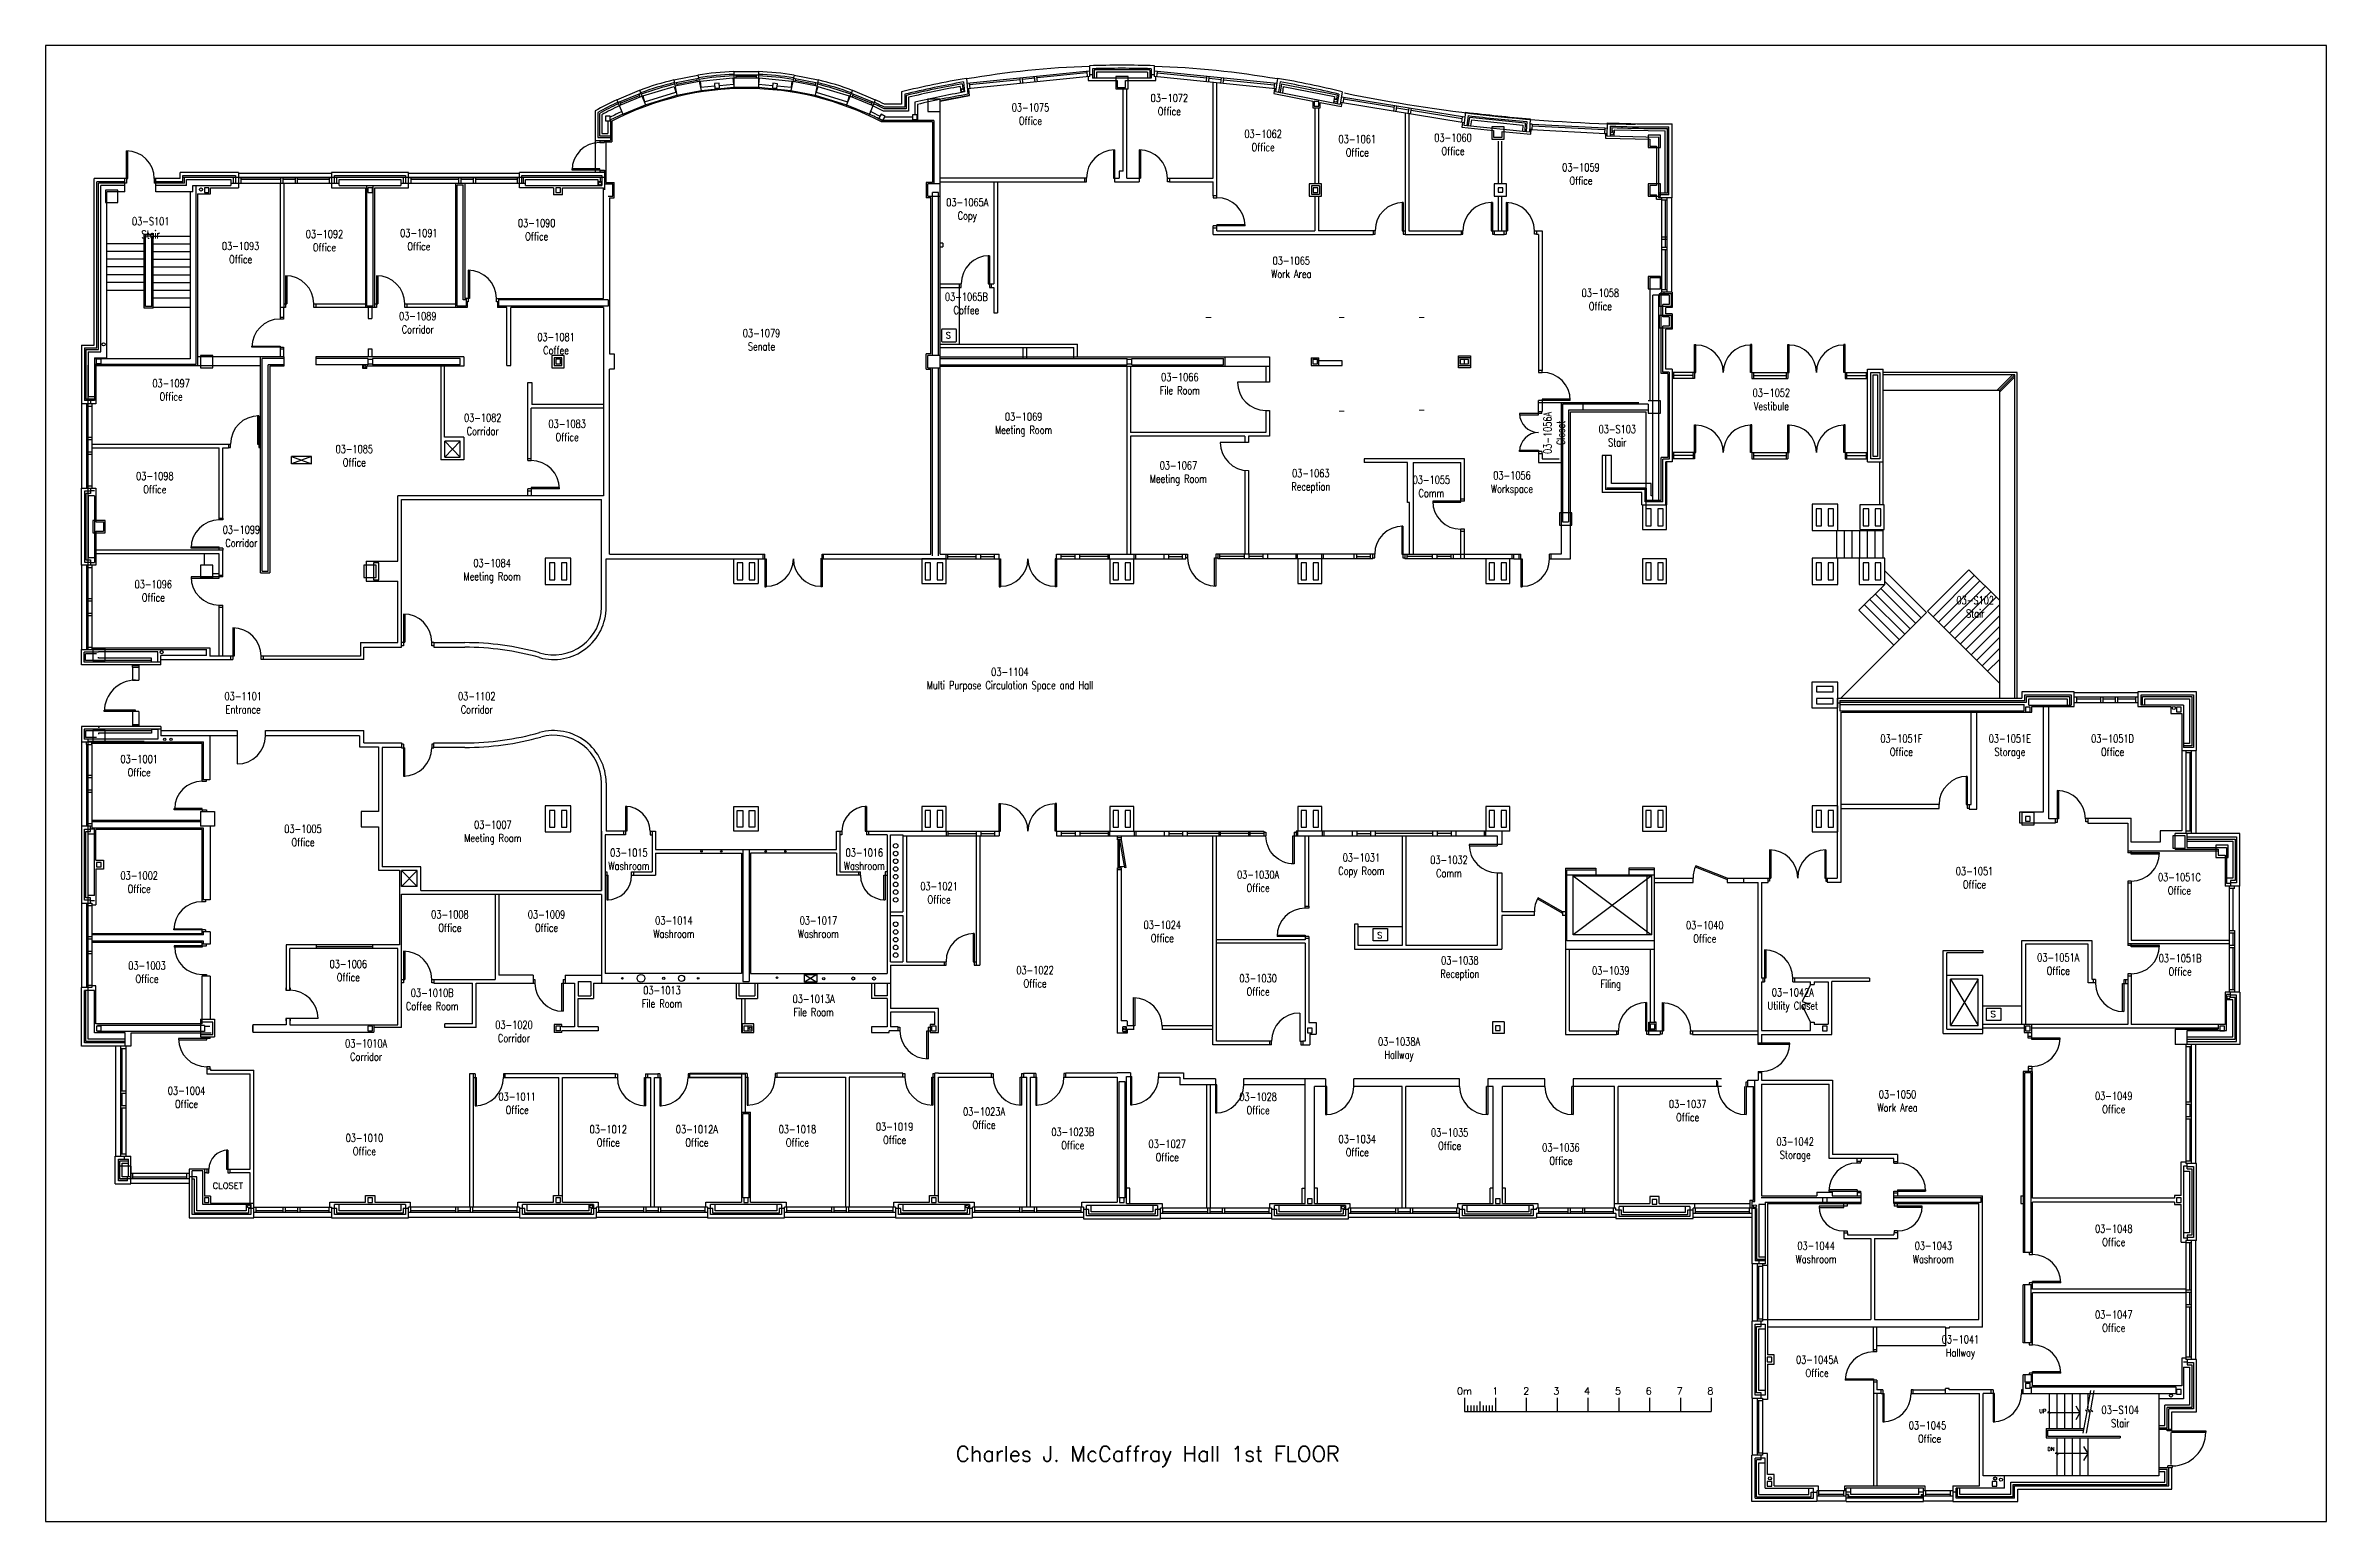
# Model space of a CAD drawing. Extents: x 11182 to 734459, y -1391328 to 152085.
# Drawn here: x 179247 to 253217, y -18416 to 29447 of the extents above; entities that cross this region are included whole.
import ezdxf
from ezdxf.enums import TextEntityAlignment as Align

# ---------------------------------------------------------------- set-up
doc = ezdxf.new("R2010")
doc.units = 0
doc.header["$LTSCALE"] = 500
doc.header["$MEASUREMENT"] = 0
doc.layers.get('0').update_dxf_attribs({"linetype": 'CONTINUOUS'})
doc.layers.add('0_Defpoints', color=106, linetype='CONTINUOUS', plot=False)
for name, color, linetype in [('0_Dim', 7, 'CONTINUOUS'), ('0_room_data', 7, 'CONTINUOUS'), ('0_text', 7, 'CONTINUOUS'), ('1_Wall_Exist', 251, 'CONTINUOUS'), ('3_Text', 7, 'CONTINUOUS')]:
    doc.layers.add(name, color=color, linetype=linetype)
doc.styles.add('1_200', font='simplex.shx', dxfattribs={"width": 0.75, "height": 460})
doc.styles.add('NOTE', font='romans', dxfattribs={"height": 200})
doc.styles.get("Standard").update_dxf_attribs({"font": 'ROMANS', "height": 200})
doc.styles.add('VCON', font='romans', dxfattribs={"height": 125})

msp = doc.modelspace()

# ---------------------------------------------------------------- texts
at = {"layer": '0_Dim'}
msp.add_text('Charles J. McCaffray Hall 1st FLOOR', height=500, rotation=0, dxfattribs=at).set_placement((208772, -16477))
at = {"layer": '0_text'}
for s, p in [('0m', (225265, -14184)), ('1', (226265, -14184)), ('2', (227265, -14184)), ('3', (228241, -14184)), ('4', (229241, -14184)), ('5', (230241, -14184)), ('6', (231241, -14184)), ('7', (232241, -14184)), ('8', (233241, -14184))]:
    msp.add_text(s, height=231, rotation=0, dxfattribs=at).set_placement(p, align=Align.MIDDLE_CENTER)
at = {"layer": '1_Wall_Exist'}
for s, height, style, p in [('S', 200, 'NOTE', (208438, 19949)), ('S', 200, 'NOTE', (222429, 494)), ('S', 200, 'NOTE', (242324, -2064)), ('CLOSET', 200, 'NOTE', (184664, -7631)), ('UP', 125, 'VCON', (243904, -14901)), ('DN', 125, 'VCON', (244167, -16133))]:
    msp.add_text(s, height=height, dxfattribs=dict(at, style=style)).set_placement(p)
at = {"layer": '3_Text', "style": '1_200', "width": 0.75}
for p in [(216844, 20510), (221164, 20506), (223762, 20506), (221164, 17473), (223762, 17503)]:
    msp.add_text('-', height=282, dxfattribs=at).set_placement(p)

# ---------------------------------------------------------------- blocks, each defined once
blk = doc.blocks.new('room_data')
at = {"layer": '3_Text', "style": '1_200', "width": 0.75}
for tag, p in [('ROOMNUM', (0, 0)), ('ROOMUSE', (0, -575))]:
    blk.add_attdef(tag, text='', height=345, dxfattribs=at).set_placement(p, align=Align.MIDDLE_CENTER)

# ---------------------------------------------------------------- linework, layer by layer
for p, q in [((225265, -14409), (225265, -14855)), ((225365, -14656), (225365, -14855)), ((225465, -14656), (225465, -14855)), ((225565, -14656), (225565, -14855)), ((225665, -14656), (225665, -14855)), ((225765, -14523), (225765, -14855)), ((225865, -14656), (225865, -14855)), ((225965, -14656), (225965, -14855)), ((226065, -14656), (226065, -14855)), ((226165, -14656), (226165, -14855)), ((226265, -14409), (226265, -14855)), ((227265, -14409), (227265, -14855)), ((228265, -14409), (228265, -14855)), ((229265, -14409), (229265, -14855)), ((230265, -14409), (230265, -14855)), ((231265, -14409), (231265, -14855)), ((232265, -14409), (232265, -14855)), ((233265, -14409), (233265, -14855)), ((225265, -14855), (233265, -14855))]:
    msp.add_line(p, q)
at = {"layer": '0_Defpoints'}
msp.add_lwpolyline([(179247, 29447), (179247, -18416), (253217, -18416), (253217, 29447)], close=True, dxfattribs=at)
at = {"layer": '1_Wall_Exist'}
for p, q in [((198614, 27817), (199632, 28126)), ((199620, 28334), (200405, 28490)), ((199620, 28334), (199719, 27838)), ((199632, 28126), (199690, 27934)), ((199640, 28236), (200425, 28392)), ((199659, 28138), (200444, 28294)), ((199704, 28249), (199723, 28151)), ((199713, 28200), (200371, 28330)), ((200361, 28379), (200380, 28281)), ((200405, 28490), (200504, 27995)), ((200474, 28293), (201533, 28397)), ((200474, 28293), (200494, 28094)), ((200494, 28094), (200948, 28139)), ((201091, 28227), (200942, 28214)), ((200942, 28214), (200955, 28065)), ((201104, 28078), (201091, 28227)), ((201098, 28154), (201552, 28198)), ((201533, 28397), (201552, 28198)), ((201562, 28604), (201562, 28099)), ((201562, 28604), (202362, 28604)), ((201562, 28504), (202362, 28504)), ((201562, 28404), (202362, 28404)), ((201627, 28504), (201627, 28404)), ((201627, 28454), (202297, 28454)), ((202297, 28504), (202297, 28404)), ((202362, 28604), (202362, 28099)), ((202391, 28397), (202372, 28198)), ((202372, 28198), (202826, 28154)), ((202391, 28397), (203450, 28293)), ((202836, 28230), (202818, 28081)), ((202985, 28212), (202836, 28230)), ((202967, 28063), (202985, 28212)), ((202976, 28139), (203430, 28094)), ((203519, 28490), (203421, 27995)), ((203450, 28293), (203430, 28094)), ((203480, 28294), (204265, 28138)), ((203500, 28392), (204284, 28236)), ((203519, 28490), (204304, 28334)), ((203563, 28379), (203544, 28281)), ((203554, 28330), (204211, 28200)), ((204220, 28249), (204201, 28151)), ((204304, 28334), (204205, 27838)), ((204292, 28126), (204234, 27934)), ((204292, 28126), (205310, 27817)), ((208909, 28121), (208929, 27921)), ((208975, 28209), (208991, 28056)), ((209020, 28267), (209053, 27943)), ((209108, 28384), (209161, 27870)), ((213104, 28622), (209126, 28215)), ((213104, 28446), (209144, 28041)), ((209201, 28222), (209219, 28048)), ((210855, 28341), (209206, 28173)), ((210868, 28217), (210850, 28391)), ((210943, 28225), (210925, 28399)), ((211328, 28390), (210930, 28349)), ((211341, 28266), (211323, 28440)), ((211415, 28273), (211397, 28447)), ((213017, 28563), (211403, 28397)), ((213012, 28612), (213029, 28438)), ((213054, 28441), (213054, 28311)), ((213054, 28311), (214004, 28311)), ((213104, 28793), (213104, 28446)), ((213104, 28506), (213204, 28506)), ((213204, 28696), (213204, 28386)), ((215104, 28386), (213204, 28386)), ((215054, 28661), (213254, 28661)), ((213254, 28661), (213254, 28386)), ((214981, 28586), (213329, 28586)), ((213329, 28586), (213329, 28386)), ((214354, 28441), (213954, 28441)), ((213954, 28441), (213954, 28041)), ((214004, 28311), (214004, 28091)), ((214274, 28091), (214274, 28311)), ((214274, 28311), (215254, 28311)), ((214354, 28041), (214354, 28441)), ((214981, 28586), (214979, 28386)), ((215054, 28661), (215054, 28386)), ((215104, 28696), (215104, 28386)), ((215104, 28506), (215204, 28506)), ((215204, 28793), (215204, 28446)), ((219175, 28216), (215204, 28622)), ((219148, 28042), (215204, 28446)), ((215254, 28311), (215254, 28441)), ((215297, 28612), (215279, 28438)), ((215292, 28563), (216906, 28397)), ((216893, 28273), (216911, 28447)), ((216968, 28266), (216985, 28440)), ((216980, 28390), (217378, 28349)), ((217113, 25148), (217113, 28251)), ((217233, 24514), (217233, 28238)), ((217365, 28225), (217383, 28399)), ((217440, 28217), (217458, 28391)), ((217453, 28341), (219095, 28173)), ((219100, 28223), (219082, 28049)), ((219200, 28384), (219136, 27963)), ((219284, 28268), (219235, 27944)), ((219325, 28207), (219284, 27934)), ((219325, 28207), (221132, 27852)), ((219387, 28118), (219357, 27920)), ((219387, 28118), (221046, 27792)), ((197769, 27691), (198508, 27997)), ((197769, 27691), (197962, 27224)), ((197807, 27598), (198546, 27904)), ((197845, 27506), (198584, 27812)), ((197867, 27623), (197905, 27531)), ((197886, 27577), (198505, 27833)), ((197962, 27224), (198701, 27530)), ((198486, 27879), (198524, 27787)), ((198508, 27997), (198701, 27530)), ((198614, 27817), (198672, 27625)), ((198672, 27625), (199690, 27934)), ((198701, 27530), (199719, 27838)), ((198701, 27530), (198718, 27483)), ((199719, 27838), (200504, 27995)), ((199719, 27838), (199731, 27790)), ((200504, 27995), (201562, 28099)), ((200504, 27995), (200511, 27945)), ((200955, 28065), (201104, 28078)), ((201562, 28099), (201564, 28049)), ((201562, 28099), (202362, 28099)), ((202362, 28099), (202360, 28049)), ((202362, 28099), (203421, 27995)), ((202818, 28081), (202967, 28063)), ((203421, 27995), (203413, 27945)), ((203421, 27995), (204205, 27838)), ((204205, 27838), (204193, 27790)), ((204205, 27838), (205223, 27530)), ((204234, 27934), (205252, 27625)), ((205223, 27530), (205206, 27483)), ((205416, 27997), (205223, 27530)), ((205223, 27530), (205962, 27224)), ((205310, 27817), (205252, 27625)), ((205340, 27812), (206079, 27506)), ((205378, 27904), (206117, 27598)), ((205438, 27879), (205400, 27787)), ((205416, 27997), (206155, 27691)), ((205419, 27833), (206038, 27577)), ((206155, 27691), (205962, 27224)), ((206057, 27623), (206019, 27531)), ((207158, 27398), (206438, 27398)), ((207108, 27448), (206450, 27448)), ((207008, 27548), (206452, 27548)), ((207008, 27948), (207008, 27548)), ((207108, 27869), (207108, 27448)), ((207158, 27830), (207158, 27398)), ((207233, 27771), (207233, 27323)), ((207433, 27612), (207433, 27198)), ((207523, 27541), (207523, 27023)), ((208258, 27714), (207858, 27714)), ((207858, 27714), (207858, 27314)), ((208258, 27650), (209215, 27829)), ((208258, 12948), (208258, 27714)), ((208917, 28040), (209040, 28067)), ((209215, 27829), (209193, 28046)), ((213954, 28041), (214354, 28041)), ((214004, 28091), (214274, 28091)), ((214196, 25375), (214196, 28041)), ((214316, 25148), (214316, 28041)), ((219098, 28047), (219076, 27899)), ((219076, 27899), (220343, 27650)), ((219136, 27963), (221235, 27551)), ((220343, 27650), (220343, 27433)), ((220343, 27433), (220588, 27433)), ((220538, 27633), (220388, 27633)), ((220388, 27633), (220388, 27483)), ((220388, 27483), (220538, 27483)), ((220405, 27433), (220405, 24962)), ((220525, 27433), (220525, 24962)), ((220538, 27483), (220538, 27633)), ((220588, 27433), (220588, 27602)), ((220588, 27602), (221272, 27468)), ((221046, 27792), (221014, 27595)), ((221159, 27706), (221036, 27726)), ((221132, 27852), (221110, 27714)), ((221186, 27872), (221137, 27571)), ((221300, 27948), (221235, 27551)), ((225249, 26947), (221244, 27607)), ((225268, 27121), (221272, 27780)), ((221272, 27468), (221293, 27599)), ((221346, 27768), (221318, 27595)), ((221338, 27718), (222991, 27446)), ((222971, 27322), (222999, 27495)), ((223045, 27310), (223073, 27483)), ((223065, 27434), (223460, 27368)), ((223439, 27245), (223468, 27418)), ((223513, 27233), (223542, 27406)), ((197066, 27332), (197066, 25332)), ((197156, 27279), (197156, 26472)), ((197206, 27249), (197206, 26522)), ((197281, 27205), (197281, 26597)), ((197556, 27160), (197406, 27160)), ((197406, 27160), (197406, 27010)), ((197406, 27010), (197556, 27010)), ((197481, 27010), (197481, 26597)), ((197556, 27010), (197556, 27160)), ((197962, 27224), (197564, 27041)), ((197564, 27041), (197564, 26372)), ((197614, 26997), (197614, 26331)), ((197962, 27224), (197983, 27178)), ((205962, 27224), (205941, 27178)), ((206343, 27225), (206269, 27094)), ((206269, 27094), (206400, 27021)), ((206474, 27151), (206343, 27225)), ((208008, 26973), (206356, 26973)), ((208058, 27023), (206369, 27023)), ((206400, 27021), (206474, 27151)), ((207233, 27323), (206420, 27323)), ((207358, 27123), (206458, 27123)), ((207508, 27198), (207358, 27198)), ((207358, 27198), (207358, 27048)), ((207358, 27048), (207508, 27048)), ((207508, 27048), (207508, 27198)), ((207858, 27314), (208258, 27314)), ((208008, 26973), (208008, 25012)), ((208058, 27023), (208058, 24962)), ((223342, 27261), (223342, 23325)), ((223462, 27241), (223462, 23445)), ((223534, 27356), (225186, 27084)), ((225194, 27133), (225166, 26960)), ((225200, 26955), (225178, 26798)), ((225178, 26798), (226204, 26693)), ((225296, 27288), (225238, 26867)), ((225238, 26867), (227369, 26650)), ((225382, 27177), (225338, 26857)), ((225425, 27124), (225388, 26852)), ((225425, 27124), (227237, 26940)), ((225489, 27042), (225462, 26844)), ((225489, 27042), (227158, 26872)), ((226546, 26809), (226146, 26809)), ((226146, 26809), (226146, 26409)), ((226204, 26693), (226204, 26475)), ((226481, 26475), (226481, 26665)), ((226481, 26665), (227414, 26570)), ((226546, 26409), (226546, 26809)), ((227158, 26872), (227145, 26673)), ((227237, 26940), (227220, 26665)), ((227290, 26982), (227269, 26660)), ((227396, 27074), (227369, 26650)), ((227451, 26725), (227376, 26730)), ((227461, 26900), (227386, 26904)), ((227414, 26570), (227424, 26727)), ((227424, 26727), (229837, 26599)), ((227461, 26900), (227451, 26725)), ((227458, 26850), (229809, 26726)), ((227461, 26900), (229811, 26776)), ((229811, 26776), (229801, 26601)), ((229811, 26776), (229891, 26771)), ((229896, 26941), (229884, 26516)), ((229993, 26838), (229984, 26514)), ((230042, 26786), (230039, 26667)), ((230114, 26667), (230039, 26667)), ((230115, 26709), (230109, 26512)), ((230113, 26712), (231771, 26680)), ((231426, 26911), (231996, 26911)), ((231426, 26811), (231896, 26811)), ((231426, 26761), (231846, 26761)), ((231771, 24662), (231771, 26680)), ((231846, 24662), (231846, 26761)), ((231896, 24612), (231896, 26811)), ((231996, 24512), (231996, 26911)), ((181872, 25132), (181872, 26032)), ((181872, 26032), (181916, 26032)), ((181915, 25132), (181915, 26032)), ((197066, 26372), (197564, 26372)), ((197156, 26472), (197564, 26472)), ((197206, 26522), (197564, 26522)), ((197221, 26356), (197371, 26356)), ((197221, 26356), (197221, 26306)), ((197221, 26306), (197371, 26306)), ((197281, 26597), (197481, 26597)), ((197371, 26356), (197371, 26306)), ((197371, 26331), (197614, 26331)), ((197419, 26331), (197419, 25012)), ((213878, 26063), (213878, 25148)), ((213918, 26063), (213918, 25033)), ((214718, 26063), (214718, 25033)), ((214758, 26063), (214758, 25148)), ((226146, 26409), (226546, 26409)), ((226204, 26475), (226481, 26475)), ((226360, 26345), (226360, 24964)), ((226480, 24964), (226480, 26345)), ((229801, 26601), (229887, 26596)), ((229837, 26599), (229832, 26442)), ((229832, 26442), (231276, 26414)), ((229837, 26599), (229834, 26442)), ((229884, 26516), (231571, 26483)), ((231626, 26541), (231226, 26541)), ((231226, 26541), (231226, 26141)), ((231226, 26141), (231626, 26141)), ((231276, 26414), (231276, 26191)), ((231276, 26191), (231496, 26191)), ((231496, 26191), (231496, 24912)), ((231571, 24512), (231571, 26483)), ((231626, 26141), (231626, 26541)), ((183606, 25132), (183606, 25332)), ((185506, 25332), (183606, 25332)), ((183674, 25178), (197390, 25178)), ((183696, 25232), (185406, 25232)), ((183696, 25032), (183696, 25232)), ((183746, 25182), (185331, 25182)), ((183746, 24982), (183746, 25182)), ((185331, 25182), (185331, 24987)), ((185406, 25232), (185406, 24987)), ((185506, 25332), (185506, 24832)), ((185506, 25312), (188520, 25312)), ((188520, 25162), (185506, 25162)), ((185581, 25162), (185581, 24987)), ((186871, 24987), (186871, 25162)), ((186946, 24987), (186946, 25162)), ((187346, 24987), (187346, 25162)), ((187421, 24987), (187421, 25162)), ((188445, 25162), (188445, 24987)), ((191020, 25332), (188520, 25332)), ((188520, 25332), (188520, 24832)), ((188620, 24987), (188620, 25232)), ((188620, 25232), (190920, 25232)), ((188695, 25182), (190845, 25182)), ((188695, 24987), (188695, 25182)), ((190845, 25182), (190845, 24987)), ((190920, 25232), (190920, 24987)), ((191020, 24832), (191020, 25332)), ((191020, 25312), (194616, 25312)), ((194616, 25162), (191020, 25162)), ((191095, 25162), (191095, 24987)), ((192651, 24987), (192651, 25162)), ((192726, 24987), (192726, 25162)), ((193126, 24987), (193126, 25162)), ((193201, 24987), (193201, 25162)), ((194541, 25162), (194541, 24987)), ((197369, 25332), (194616, 25332)), ((194616, 24832), (194616, 25332)), ((194691, 24987), (194691, 25232)), ((194691, 25232), (197286, 25232)), ((194741, 24987), (194741, 25182)), ((194741, 25182), (197236, 25182)), ((196321, 25407), (196321, 25451)), ((197221, 25450), (196321, 25450)), ((197221, 25407), (196321, 25407)), ((197221, 25407), (197221, 25451)), ((197221, 25406), (197371, 25406)), ((197221, 25406), (197221, 25356)), ((197221, 25356), (197419, 25356)), ((197236, 25182), (197236, 25035)), ((197286, 25232), (197286, 24907)), ((197369, 25332), (197369, 24774)), ((197371, 25406), (197371, 25356)), ((214061, 25375), (214061, 25148)), ((214196, 25375), (214061, 25375)), ((180821, 19732), (180821, 25132)), ((181871, 25132), (180821, 25132)), ((180911, 19642), (180911, 25032)), ((181821, 25032), (180911, 25032)), ((180961, 19592), (180961, 24982)), ((181871, 24982), (180961, 24982)), ((181036, 19517), (181036, 24907)), ((181821, 24907), (181036, 24907)), ((181591, 24762), (181191, 24762)), ((181191, 24762), (181191, 24362)), ((181236, 19317), (181236, 24707)), ((181821, 24707), (181236, 24707)), ((181591, 24362), (181591, 24762)), ((181821, 24707), (181821, 25132)), ((181871, 25132), (181871, 24982)), ((181872, 25132), (181916, 25132)), ((182771, 25132), (182771, 24982)), ((183606, 25132), (182771, 25132)), ((183746, 24982), (182771, 24982)), ((182821, 24707), (182821, 25132)), ((183696, 25032), (182821, 25032)), ((183821, 24907), (182821, 24907)), ((184021, 24707), (182821, 24707)), ((183821, 25107), (185256, 25107)), ((183821, 24907), (183821, 25107)), ((183939, 24707), (183939, 19288)), ((184021, 24907), (185256, 24907)), ((184021, 24707), (184021, 24907)), ((184121, 24907), (184121, 19108)), ((184171, 24637), (184171, 19058)), ((184171, 24637), (184595, 24637)), ((184545, 24837), (184395, 24837)), ((184395, 24837), (184395, 24687)), ((184395, 24687), (184545, 24687)), ((184545, 24687), (184545, 24837)), ((184595, 24637), (184595, 24832)), ((184595, 24832), (185506, 24832)), ((185256, 25107), (185256, 24907)), ((185256, 24987), (188770, 24987)), ((185581, 25112), (186871, 25112)), ((186849, 24987), (186849, 20578)), ((186946, 25112), (187346, 25112)), ((186969, 24987), (186969, 20948)), ((187421, 25112), (188445, 25112)), ((188520, 24832), (189620, 24832)), ((188770, 25107), (190770, 25107)), ((188770, 24907), (188770, 25107)), ((188770, 24907), (190770, 24907)), ((189620, 24832), (189620, 20948)), ((189670, 20998), (189670, 24907)), ((189845, 24837), (189695, 24837)), ((189695, 24837), (189695, 24687)), ((189695, 24687), (189845, 24687)), ((189845, 24687), (189845, 24837)), ((189870, 20998), (189870, 24907)), ((189920, 20948), (189920, 24832)), ((189920, 24832), (191020, 24832)), ((190770, 25107), (190770, 24907)), ((190770, 24987), (194816, 24987)), ((191095, 25112), (192651, 25112)), ((192540, 24987), (192540, 20948)), ((192590, 20998), (192590, 24937)), ((192590, 24937), (192790, 24937)), ((192726, 25112), (193126, 25112)), ((192790, 21198), (192790, 24937)), ((192840, 24987), (192840, 21248)), ((193201, 25112), (194541, 25112)), ((195716, 24832), (194616, 24832)), ((194816, 24907), (194816, 25107)), ((194816, 25107), (197161, 25107)), ((194816, 24907), (197286, 24907)), ((195716, 24832), (195716, 24612)), ((196016, 24612), (195716, 24612)), ((195941, 24837), (195791, 24837)), ((195791, 24837), (195791, 24687)), ((195791, 24687), (195941, 24687)), ((195941, 24687), (195941, 24837)), ((196016, 24832), (197340, 24832)), ((196016, 24612), (196016, 24832)), ((197161, 25107), (197161, 24907)), ((197161, 25035), (197286, 25035)), ((197340, 21248), (197340, 24832)), ((197369, 24962), (197640, 24962)), ((197419, 25012), (197690, 25012)), ((197490, 24562), (197640, 24562)), ((197540, 24512), (197540, 19448)), ((197540, 24512), (197690, 24512)), ((197640, 24562), (197640, 24962)), ((197690, 24512), (197690, 25012)), ((207808, 25012), (207808, 24512)), ((208008, 25012), (207808, 25012)), ((207958, 24512), (207808, 24512)), ((207858, 24562), (207858, 24962)), ((208258, 24962), (207858, 24962)), ((207858, 24562), (208258, 24562)), ((207958, 19448), (207958, 24512)), ((208008, 19398), (208008, 24687)), ((208208, 24687), (208008, 24687)), ((208208, 19398), (208208, 24687)), ((213003, 25148), (208259, 25148)), ((208259, 25028), (212941, 25028)), ((209999, 25028), (209999, 21719)), ((210119, 25028), (210119, 20779)), ((212941, 25148), (212941, 25028)), ((212941, 25033), (213003, 25033)), ((213003, 25033), (213003, 25148)), ((213878, 25148), (214061, 25148)), ((213918, 25033), (214718, 25033)), ((214316, 25148), (214758, 25148)), ((215633, 25148), (217113, 25148)), ((215633, 25033), (215633, 25148)), ((215695, 25033), (215633, 25033)), ((215695, 25148), (215695, 25028)), ((215695, 25028), (217113, 25028)), ((217113, 24576), (217113, 25028)), ((217233, 24576), (217113, 24576)), ((217118, 24576), (217118, 24514)), ((217118, 24514), (217233, 24514)), ((220630, 24962), (220230, 24962)), ((220230, 24962), (220230, 24562)), ((220230, 24562), (220630, 24562)), ((220565, 24897), (220302, 24897)), ((220302, 24897), (220302, 24627)), ((220302, 24627), (220565, 24627)), ((220505, 24837), (220355, 24837)), ((220355, 24837), (220355, 24687)), ((220355, 24687), (220505, 24687)), ((220405, 24562), (220405, 23445)), ((220505, 24687), (220505, 24837)), ((220525, 24562), (220525, 23445)), ((220565, 24897), (220565, 24627)), ((220630, 24562), (220630, 24962)), ((226630, 24964), (226230, 24964)), ((226230, 24964), (226230, 24564)), ((226230, 24564), (226630, 24564)), ((226505, 24839), (226355, 24839)), ((226355, 24839), (226355, 24689)), ((226355, 24689), (226505, 24689)), ((226360, 24564), (226360, 23445)), ((226480, 23445), (226480, 24564)), ((226505, 24689), (226505, 24839)), ((226630, 24564), (226630, 24964)), ((231626, 24962), (231226, 24962)), ((231226, 24962), (231226, 24562)), ((231226, 24562), (231626, 24562)), ((231276, 24912), (231276, 24612)), ((231496, 24912), (231276, 24912)), ((231276, 24612), (231496, 24612)), ((231496, 24462), (231496, 24612)), ((231496, 24462), (231651, 24462)), ((231846, 24662), (231571, 24662)), ((231896, 24612), (231571, 24612)), ((231996, 24512), (231571, 24512)), ((231626, 24562), (231626, 24962)), ((231651, 24512), (231651, 21448)), ((231826, 24437), (231651, 24437)), ((231776, 24437), (231776, 22905)), ((231826, 24512), (231826, 21448)), ((231976, 24512), (231976, 21448)), ((181191, 24362), (181591, 24362)), ((223240, 24360), (223240, 23445)), ((223280, 24360), (223240, 24360)), ((223280, 24360), (223280, 23330)), ((226130, 24360), (226130, 23445)), ((226170, 24360), (226130, 24360)), ((226170, 24360), (226170, 23330)), ((226617, 24360), (226657, 24360)), ((226617, 24360), (226617, 23330)), ((226657, 24360), (226657, 23445)), ((182439, 23017), (181239, 23017)), ((182739, 23317), (182439, 23317)), ((182439, 20936), (182439, 23317)), ((182689, 23267), (182489, 23267)), ((182489, 20986), (182489, 23267)), ((182689, 20986), (182689, 23267)), ((182739, 20936), (182739, 23317)), ((182739, 23267), (183939, 23267)), ((182739, 23017), (183939, 23017)), ((208342, 23042), (208258, 23042)), ((208342, 23042), (208342, 22922)), ((217118, 23325), (217118, 23599)), ((218148, 23599), (217118, 23599)), ((217118, 23536), (217233, 23536)), ((217118, 23325), (222302, 23325)), ((218148, 23639), (217233, 23639)), ((217233, 23445), (217233, 23639)), ((217233, 23445), (220405, 23445)), ((222365, 23445), (220525, 23445)), ((222302, 23445), (222302, 23325)), ((222302, 23330), (222365, 23330)), ((222365, 23330), (222365, 23445)), ((223240, 23445), (223342, 23445)), ((223280, 23330), (223342, 23330)), ((223342, 23325), (225153, 23325)), ((223462, 23445), (225215, 23445)), ((225153, 23445), (225153, 23325)), ((225153, 23330), (225215, 23330)), ((225215, 23330), (225215, 23445)), ((226130, 23445), (226657, 23445)), ((226170, 23330), (226233, 23330)), ((226233, 23325), (226233, 23445)), ((226233, 23325), (226555, 23325)), ((226555, 23325), (226555, 23445)), ((226555, 23330), (226617, 23330)), ((227532, 23445), (227785, 23445)), ((227532, 23330), (227532, 23445)), ((227595, 23330), (227532, 23330)), ((227595, 23445), (227595, 23325)), ((227665, 23325), (227595, 23325)), ((227665, 23325), (227665, 18850)), ((227785, 23445), (227785, 18913)), ((231651, 23249), (231826, 23249)), ((231651, 23174), (231826, 23174)), ((182439, 22767), (181239, 22767)), ((182439, 22517), (181239, 22517)), ((182439, 22267), (181239, 22267)), ((182739, 22767), (183939, 22767)), ((182739, 22517), (183939, 22517)), ((182739, 22267), (183939, 22267)), ((208258, 22922), (208342, 22922)), ((209814, 22634), (209814, 21719)), ((209854, 22634), (209814, 22634)), ((209854, 22634), (209854, 21604)), ((231651, 22905), (231826, 22905)), ((231651, 22830), (231826, 22830)), ((231776, 22830), (231776, 21523)), ((182439, 22017), (181239, 22017)), ((182439, 21767), (181239, 21767)), ((181239, 21517), (182439, 21517)), ((182739, 22017), (183939, 22017)), ((182739, 21767), (183939, 21767)), ((182739, 21517), (183939, 21517)), ((187031, 21983), (187031, 20953)), ((187031, 21983), (187071, 21983)), ((187071, 21983), (187071, 21068)), ((189983, 21983), (189983, 20953)), ((189983, 21983), (190023, 21983)), ((190023, 21983), (190023, 21068)), ((192952, 22163), (192952, 21133)), ((192952, 22163), (192992, 22163)), ((192992, 22163), (192992, 21248)), ((208257, 21719), (208939, 21719)), ((208257, 21599), (208876, 21599)), ((208876, 21719), (208876, 19769)), ((208876, 21604), (208939, 21604)), ((208939, 21604), (208939, 21719)), ((209814, 21719), (209999, 21719)), ((209854, 21604), (209916, 21604)), ((209916, 21719), (209916, 21599)), ((209916, 21599), (209999, 21599)), ((209999, 21599), (209999, 20779)), ((231226, 21962), (231226, 21562)), ((231626, 21962), (231226, 21962)), ((231226, 21562), (231626, 21562)), ((231651, 21912), (231276, 21912)), ((231276, 21912), (231276, 17925)), ((231626, 21562), (231626, 21962)), ((231826, 21523), (231651, 21523)), ((182739, 20936), (182439, 20936)), ((182689, 20986), (182489, 20986)), ((182739, 21267), (183939, 21267)), ((182739, 20967), (183939, 20967)), ((186969, 20948), (186849, 20948)), ((186964, 20948), (186964, 20578)), ((186969, 21068), (187071, 21068)), ((187031, 20953), (186969, 20953)), ((187946, 21068), (189620, 21068)), ((187946, 20953), (187946, 21068)), ((188009, 20953), (187946, 20953)), ((188009, 21068), (188009, 20948)), ((189920, 20948), (188009, 20948)), ((189870, 20998), (189670, 20998)), ((189710, 20948), (189710, 20598)), ((189830, 20948), (189830, 20598)), ((189920, 21068), (190023, 21068)), ((189983, 20953), (189920, 20953)), ((190898, 21068), (192540, 21068)), ((190898, 20953), (190898, 21068)), ((190960, 20953), (190898, 20953)), ((190960, 21068), (190960, 20948)), ((192915, 20948), (190960, 20948)), ((192890, 20998), (192590, 20998)), ((192890, 21198), (192790, 21198)), ((192992, 21248), (192840, 21248)), ((192890, 21248), (192890, 20998)), ((192952, 21133), (192890, 21133)), ((192915, 21133), (192915, 20948)), ((193867, 21248), (197340, 21248)), ((193867, 21133), (193867, 21248)), ((193930, 21133), (193867, 21133)), ((193905, 21133), (193905, 20948)), ((194210, 20948), (193905, 20948)), ((193930, 21248), (193930, 20998)), ((197490, 21198), (193930, 21198)), ((197490, 20998), (193930, 20998)), ((194210, 19073), (194210, 20948)), ((194330, 19073), (194330, 20948)), ((197340, 20948), (194330, 20948)), ((197340, 20948), (197340, 14848)), ((197490, 21198), (197490, 20998)), ((209999, 20779), (210119, 20779)), ((231906, 21348), (231371, 21348)), ((231371, 14698), (231371, 21348)), ((231571, 14698), (231571, 21348)), ((231976, 21398), (231576, 21398)), ((231576, 21398), (231576, 20998)), ((231576, 20998), (231976, 20998)), ((231646, 18808), (231646, 21448)), ((231996, 21448), (231646, 21448)), ((231906, 21048), (231696, 21048)), ((231696, 20648), (231696, 21048)), ((231743, 21348), (231743, 21448)), ((231996, 20948), (231796, 20948)), ((231796, 20748), (231796, 20948)), ((231996, 20748), (231796, 20748)), ((231906, 21348), (231906, 21048)), ((231976, 20998), (231976, 21398)), ((231996, 21448), (231996, 20948)), ((231996, 20748), (231996, 20248)), ((186849, 20640), (186964, 20640)), ((186964, 20578), (186849, 20578)), ((189710, 20598), (189830, 20598)), ((208304, 20231), (208304, 19866)), ((208763, 20256), (208329, 20256)), ((208788, 19866), (208788, 20231)), ((231976, 20698), (231576, 20698)), ((231576, 20698), (231576, 20298)), ((231576, 20298), (231976, 20298)), ((231906, 20648), (231696, 20648)), ((231906, 20348), (231696, 20348)), ((231696, 18858), (231696, 20348)), ((231996, 20248), (231796, 20248)), ((231796, 18948), (231796, 20248)), ((231906, 20648), (231906, 20348)), ((231976, 20298), (231976, 20698)), ((180406, 19732), (180821, 19732)), ((180406, 19732), (180406, 17832)), ((180506, 19642), (180911, 19642)), ((180506, 19642), (180506, 17932)), ((180556, 19592), (180961, 19592)), ((180556, 19592), (180556, 17982)), ((180631, 19517), (181036, 19517)), ((180631, 19517), (180631, 18057)), ((180831, 19317), (181236, 19317)), ((180831, 19317), (180831, 17932)), ((183939, 19288), (180831, 19288)), ((180901, 19123), (180901, 19273)), ((181051, 19273), (180901, 19273)), ((181051, 19123), (181051, 19273)), ((186970, 19348), (184171, 19348)), ((184270, 19398), (184270, 18998)), ((184670, 19398), (184270, 19398)), ((184670, 18998), (184670, 19398)), ((185934, 19663), (185934, 19703)), ((185934, 19703), (186849, 19703)), ((186849, 19663), (185934, 19663)), ((186220, 12348), (186220, 19348)), ((186270, 12398), (186270, 19298)), ((186970, 19298), (186270, 19298)), ((186849, 19703), (186849, 19348)), ((186849, 19663), (186964, 19663)), ((186964, 19600), (186849, 19600)), ((186964, 19663), (186964, 19348)), ((186970, 19348), (186970, 19048)), ((188010, 19348), (188010, 19098)), ((192810, 19348), (188010, 19348)), ((189696, 19298), (188010, 19298)), ((189696, 19298), (189696, 19098)), ((189845, 19272), (189696, 19272)), ((189710, 19618), (189830, 19618)), ((189710, 19618), (189710, 19348)), ((189830, 19618), (189830, 19348)), ((189845, 19298), (189845, 19098)), ((192690, 19298), (189845, 19298)), ((192690, 19098), (192690, 19298)), ((192810, 19348), (192810, 19048)), ((196066, 19398), (195666, 19398)), ((195666, 19398), (195666, 18998)), ((195741, 19323), (195741, 19073)), ((195991, 19323), (195741, 19323)), ((195941, 19273), (195791, 19273)), ((195791, 19273), (195791, 19123)), ((195941, 19123), (195941, 19273)), ((195991, 19073), (195991, 19323)), ((196066, 18998), (196066, 19398)), ((197540, 19448), (197690, 19448)), ((197690, 19448), (197690, 18948)), ((207958, 19448), (207808, 19448)), ((207808, 18948), (207808, 19448)), ((207858, 18998), (207858, 19398)), ((208258, 19398), (207858, 19398)), ((208259, 19769), (212711, 19769)), ((208259, 19654), (212591, 19654)), ((208259, 19348), (218936, 19348)), ((208259, 19298), (214322, 19298)), ((208329, 19841), (208763, 19841)), ((210951, 19298), (210951, 19654)), ((211066, 19298), (211066, 19654)), ((212591, 19298), (212591, 19654)), ((212711, 19348), (212711, 19769)), ((214322, 19098), (214322, 19298)), ((214471, 19272), (214322, 19272)), ((214471, 19098), (214471, 19298)), ((214471, 19298), (217447, 19298)), ((217447, 19098), (217447, 19298)), ((217497, 19048), (217497, 19348)), ((218936, 19348), (218936, 18528)), ((220295, 19324), (220295, 19073)), ((220295, 19324), (220545, 19324)), ((220495, 19273), (220345, 19273)), ((220345, 19273), (220345, 19123)), ((220494, 19272), (220345, 19272)), ((220345, 19272), (220345, 19123)), ((220495, 19123), (220495, 19273)), ((220545, 19073), (220545, 19324)), ((225067, 18993), (225067, 19387)), ((225067, 19387), (225461, 19387)), ((225444, 19322), (225070, 19322)), ((225070, 19322), (225070, 19073)), ((225120, 19272), (225120, 19123)), ((225394, 19272), (225120, 19272)), ((225269, 19123), (225269, 19272)), ((225394, 19123), (225394, 19272)), ((225444, 19322), (225444, 19073)), ((225461, 19387), (225461, 18993)), ((232726, 19748), (232770, 19748)), ((232727, 18848), (232727, 19748)), ((232770, 18848), (232770, 19748)), ((234585, 19748), (234541, 19748)), ((234542, 18848), (234542, 19748)), ((234585, 18848), (234585, 19748)), ((235749, 18848), (235749, 19748)), ((235749, 19748), (235793, 19748)), ((235792, 18848), (235792, 19748)), ((237607, 19748), (237563, 19748)), ((237564, 18848), (237564, 19748)), ((237607, 18848), (237607, 19748)), ((180626, 9858), (180626, 19082)), ((184121, 19108), (180831, 19108)), ((186220, 19058), (180831, 19058)), ((180881, 19058), (180881, 17832)), ((181051, 19123), (180901, 19123)), ((184270, 18998), (184670, 18998)), ((186470, 12398), (186470, 19098)), ((186970, 19098), (186470, 19098)), ((186520, 19048), (186520, 12348)), ((186970, 19048), (186520, 19048)), ((189696, 19098), (188010, 19098)), ((189530, 18975), (189530, 19098)), ((189662, 18975), (189530, 18975)), ((189662, 18975), (189662, 19048)), ((192810, 19048), (189662, 19048)), ((189696, 19123), (189845, 19123)), ((192690, 19098), (189845, 19098)), ((192065, 19048), (192065, 16013)), ((192185, 16743), (192185, 19048)), ((194210, 19073), (194330, 19073)), ((194884, 15988), (194884, 18518)), ((194884, 18518), (195016, 18518)), ((195016, 18518), (195016, 17808)), ((195666, 18998), (196066, 18998)), ((195741, 19073), (195991, 19073)), ((195791, 19123), (195941, 19123)), ((197690, 18948), (197540, 18948)), ((197540, 12948), (197540, 18948)), ((207808, 18948), (207958, 18948)), ((207858, 18998), (208258, 18998)), ((207958, 12948), (207958, 18948)), ((208008, 12898), (208008, 18998)), ((208208, 12898), (208208, 18998)), ((208259, 19098), (214322, 19098)), ((208259, 19048), (218936, 19048)), ((214316, 19048), (214316, 12948)), ((214322, 19123), (214471, 19123)), ((214436, 19048), (214436, 16898)), ((214471, 19098), (217447, 19098)), ((218936, 18528), (217902, 18528)), ((218816, 19048), (218816, 18528)), ((220295, 19073), (221295, 19073)), ((220345, 19123), (220494, 19123)), ((220345, 19123), (220495, 19123)), ((221295, 19223), (220545, 19223)), ((221295, 19073), (221295, 19223)), ((225461, 18993), (225067, 18993)), ((225070, 19073), (225444, 19073)), ((225120, 19123), (225394, 19123)), ((227780, 18913), (227660, 18913)), ((227665, 18850), (227780, 18850)), ((227780, 18850), (227780, 18913)), ((231856, 18808), (231646, 18808)), ((231906, 18858), (231696, 18858)), ((231996, 18948), (231796, 18948)), ((231856, 18808), (231856, 16088)), ((231906, 18858), (231906, 16038)), ((231996, 18948), (231996, 15948)), ((232726, 18848), (231996, 18848)), ((232726, 18648), (231996, 18648)), ((232046, 18848), (232046, 18648)), ((232676, 18748), (232046, 18748)), ((232676, 18648), (232676, 18848)), ((232726, 18848), (232726, 18648)), ((232727, 18848), (232771, 18848)), ((234585, 18848), (234541, 18848)), ((234586, 18848), (235748, 18848)), ((234586, 18848), (234586, 18648)), ((234586, 18648), (235748, 18648)), ((234636, 18848), (234636, 18648)), ((234636, 18748), (235698, 18748)), ((235698, 18848), (235698, 18648)), ((235748, 18848), (235748, 18648)), ((235749, 18848), (235793, 18848)), ((237607, 18848), (237563, 18848)), ((237608, 18848), (238338, 18848)), ((237608, 18848), (237608, 18648)), ((237608, 18648), (238338, 18648)), ((237658, 18848), (237658, 18648)), ((237658, 18748), (238288, 18748)), ((238288, 18848), (238288, 18648)), ((238338, 15948), (238338, 18948)), ((238338, 18948), (238838, 18948)), ((238438, 16048), (238438, 18848)), ((238438, 18848), (238738, 18848)), ((238513, 16123), (238513, 18773)), ((238513, 18773), (238663, 18773)), ((238663, 18773), (238663, 16123)), ((238738, 18848), (238738, 16048)), ((238838, 14548), (238838, 18948)), ((243188, 18848), (238838, 18848)), ((243113, 18773), (238838, 18773)), ((243042, 18773), (242542, 18273)), ((243113, 18773), (242613, 18273)), ((243113, 18702), (242613, 18202)), ((243113, 8292), (243113, 18773)), ((243188, 8292), (243188, 18848)), ((180881, 17832), (180406, 17832)), ((180426, 15099), (180426, 17832)), ((180831, 17932), (180506, 17932)), ((180831, 17982), (180556, 17982)), ((180576, 17832), (180576, 15099)), ((180576, 17757), (180751, 17757)), ((180831, 18057), (180631, 18057)), ((180706, 17932), (180706, 17832)), ((180751, 17832), (180751, 15099)), ((197340, 17808), (195016, 17808)), ((227665, 17475), (227665, 17935)), ((228695, 17935), (227665, 17935)), ((227665, 17873), (230921, 17873)), ((228695, 17975), (227780, 17975)), ((227780, 17975), (227780, 17578)), ((228398, 17873), (228398, 12948)), ((228440, 17823), (228440, 13998)), ((231226, 17823), (228440, 17823)), ((229111, 17623), (229111, 17823)), ((231626, 17925), (231226, 17925)), ((231226, 17823), (231226, 17525)), ((231626, 17525), (231626, 17925)), ((238838, 18273), (242613, 18273)), ((242613, 18273), (242613, 8286)), ((186118, 17440), (186118, 16525)), ((186158, 17440), (186118, 17440)), ((186158, 17440), (186158, 16410)), ((197340, 17688), (194999, 17688)), ((194999, 15988), (194999, 17688)), ((218816, 17614), (218816, 16898)), ((218816, 17614), (218936, 17614)), ((218936, 17618), (218936, 16778)), ((227775, 17515), (227050, 17515)), ((227050, 17515), (227050, 17475)), ((227050, 17475), (227665, 17475)), ((227665, 17578), (227780, 17578)), ((227775, 17515), (227775, 17578)), ((228640, 17623), (228640, 13998)), ((231226, 17623), (228640, 17623)), ((228698, 12798), (228698, 17573)), ((228698, 17573), (231144, 17573)), ((231144, 17573), (231144, 13873)), ((231226, 17525), (231626, 17525)), ((232727, 17148), (232771, 17148)), ((232727, 16248), (232727, 17148)), ((232770, 16248), (232770, 17148)), ((234585, 17148), (234541, 17148)), ((234542, 16248), (234542, 17148)), ((234585, 16248), (234585, 17148)), ((235749, 16248), (235749, 17148)), ((235749, 17148), (235793, 17148)), ((235792, 16248), (235792, 17148)), ((237607, 17148), (237563, 17148)), ((237564, 16248), (237564, 17148)), ((237607, 16248), (237607, 17148)), ((180751, 16740), (180576, 16740)), ((180751, 16665), (180576, 16665)), ((180751, 16525), (185243, 16525)), ((180751, 16405), (184880, 16405)), ((184880, 14063), (184880, 16405)), ((185000, 14126), (185000, 16405)), ((185000, 16405), (185180, 16405)), ((185180, 16525), (185180, 16405)), ((185180, 16410), (185243, 16410)), ((185243, 16410), (185243, 16525)), ((186118, 16525), (186220, 16525)), ((186158, 16410), (186220, 16410)), ((192810, 16743), (192185, 16743)), ((192691, 16623), (192191, 16623)), ((192191, 16623), (192691, 16098)), ((192691, 16623), (192191, 16098)), ((192191, 16098), (192191, 16623)), ((192691, 16098), (192691, 16623)), ((192810, 16743), (192810, 16013)), ((218816, 16898), (214436, 16898)), ((214436, 16778), (214436, 12948)), ((218136, 16778), (214436, 16778)), ((218256, 16578), (217342, 16578)), ((218136, 16778), (218136, 16578)), ((218256, 16778), (218256, 16578)), ((218941, 16778), (218256, 16778)), ((227050, 16325), (227665, 16325)), ((227050, 16285), (227050, 16325)), ((227775, 16285), (227050, 16285)), ((227665, 16325), (227665, 15928)), ((227775, 16285), (227775, 16223)), ((180751, 16265), (180576, 16265)), ((180751, 16190), (180576, 16190)), ((187870, 16123), (187220, 16123)), ((187220, 15878), (187220, 16123)), ((187220, 16123), (187870, 15878)), ((187870, 16123), (187220, 15878)), ((187870, 15878), (187220, 15878)), ((187870, 15878), (187870, 16123)), ((192810, 16013), (192065, 16013)), ((192191, 16098), (192691, 16098)), ((194999, 16050), (194884, 16050)), ((194884, 15988), (194999, 15988)), ((218136, 15672), (218136, 12948)), ((218256, 15668), (218256, 12948)), ((225269, 16048), (222008, 16048)), ((222008, 16048), (222008, 15928)), ((223415, 15928), (222008, 15928)), ((223415, 14624), (223415, 15928)), ((223599, 15928), (223599, 12948)), ((223599, 15928), (225149, 15928)), ((225149, 14637), (225149, 15928)), ((225269, 14740), (225269, 16048)), ((227665, 16223), (227780, 16223)), ((227665, 15928), (228398, 15928)), ((227780, 16223), (227780, 16048)), ((227780, 16048), (228335, 16048)), ((230034, 16148), (229734, 16148)), ((229734, 16148), (229734, 14948)), ((229834, 16148), (229834, 15048)), ((230034, 15248), (230034, 16148)), ((231856, 16088), (231646, 16088)), ((231646, 14698), (231646, 16088)), ((231906, 16038), (231696, 16038)), ((231696, 14648), (231696, 16038)), ((231996, 15948), (231796, 15948)), ((231796, 14548), (231796, 15948)), ((231826, 14548), (231826, 15948)), ((232726, 16248), (231996, 16248)), ((232726, 16048), (231996, 16048)), ((232046, 16248), (232046, 16048)), ((232676, 16148), (232046, 16148)), ((232676, 16248), (232676, 16048)), ((232726, 16248), (232726, 16048)), ((232727, 16248), (232771, 16248)), ((234585, 16248), (234541, 16248)), ((234586, 16248), (235748, 16248)), ((234586, 16248), (234586, 16048)), ((234586, 16048), (235748, 16048)), ((234636, 16248), (234636, 16048)), ((234636, 16148), (235698, 16148)), ((235698, 16248), (235698, 16048)), ((235748, 16248), (235748, 16048)), ((235749, 16248), (235793, 16248)), ((237607, 16248), (237563, 16248)), ((237608, 16248), (238338, 16248)), ((237608, 16248), (237608, 16048)), ((237608, 16048), (238338, 16048)), ((237658, 16248), (237658, 16048)), ((237658, 16148), (238288, 16148)), ((238288, 16248), (238288, 16048)), ((238338, 15948), (238838, 15948)), ((238738, 16048), (238438, 16048)), ((238663, 16123), (238513, 16123)), ((238738, 14548), (238738, 15948)), ((180406, 12599), (180406, 15099)), ((180406, 15099), (180881, 15099)), ((180506, 14999), (180506, 12699)), ((180706, 14999), (180506, 14999)), ((180706, 14924), (180556, 14924)), ((180556, 14924), (180556, 12774)), ((180576, 15174), (180751, 15174)), ((180831, 14849), (180631, 14849)), ((180631, 14849), (180631, 12849)), ((180706, 15099), (180706, 14924)), ((180706, 15016), (180831, 15016)), ((180831, 14849), (180831, 12682)), ((180881, 15099), (180881, 13999)), ((197340, 14848), (190674, 14848)), ((190674, 12723), (190674, 14848)), ((194884, 14848), (194884, 15073)), ((195914, 15073), (194884, 15073)), ((194884, 15010), (194999, 15010)), ((194999, 15113), (194999, 14848)), ((195914, 15113), (194999, 15113)), ((195914, 15073), (195914, 15113)), ((231019, 14948), (229734, 14948)), ((231119, 15048), (229834, 15048)), ((231169, 15098), (229884, 15098)), ((231319, 15248), (230034, 15248)), ((231019, 14548), (231019, 14948)), ((231119, 14648), (231119, 15048)), ((231169, 14698), (231169, 15098)), ((231319, 14848), (231319, 15248)), ((231371, 14848), (231319, 14848)), ((184880, 14126), (185000, 14126)), ((184995, 14063), (184880, 14063)), ((184995, 14126), (184995, 14063)), ((190794, 14728), (197275, 14728)), ((190794, 9934), (190794, 14728)), ((197275, 11236), (197275, 14728)), ((223479, 14624), (223415, 14624)), ((223479, 12948), (223479, 14624)), ((225264, 14677), (224234, 14677)), ((224234, 14677), (224234, 14637)), ((224234, 14637), (225149, 14637)), ((225264, 14740), (225149, 14740)), ((225264, 14677), (225264, 14740)), ((228741, 14294), (228341, 14294)), ((228341, 14294), (228341, 13894)), ((228741, 13894), (228741, 14294)), ((231019, 14548), (231826, 14548)), ((231036, 14548), (231036, 13748)), ((231696, 14648), (231119, 14648)), ((231319, 14423), (231144, 14423)), ((231646, 14698), (231169, 14698)), ((231319, 13873), (231319, 14423)), ((231709, 14423), (231534, 14423)), ((231534, 14423), (231534, 13873)), ((231709, 13873), (231709, 14423)), ((231817, 13748), (231817, 14548)), ((236536, 14573), (236536, 13723)), ((237367, 14573), (236536, 14573)), ((236844, 14423), (236669, 14423)), ((236669, 14423), (236669, 13873)), ((236844, 13873), (236844, 14423)), ((237234, 14423), (237059, 14423)), ((237059, 14423), (237059, 13873)), ((237234, 13873), (237234, 14423)), ((237367, 13723), (237367, 14573)), ((238090, 14548), (238090, 13748)), ((238871, 14548), (238090, 14548)), ((238373, 14423), (238198, 14423)), ((238198, 14423), (238198, 13873)), ((238373, 13873), (238373, 14423)), ((238763, 14423), (238588, 14423)), ((238588, 14423), (238588, 13873)), ((238763, 13873), (238763, 14423)), ((238871, 13748), (238871, 14548)), ((181176, 14049), (180776, 14049)), ((180776, 14049), (180776, 13649)), ((180776, 13649), (181176, 13649)), ((180881, 13999), (181126, 13999)), ((180881, 13699), (180881, 12599)), ((180881, 13699), (181126, 13699)), ((181126, 13999), (181126, 13699)), ((181176, 13649), (181176, 14049)), ((223228, 13863), (223228, 12948)), ((223268, 13863), (223228, 13863)), ((223268, 13863), (223268, 12833)), ((225149, 12798), (225149, 13762)), ((225264, 13762), (225149, 13762)), ((225149, 13700), (225269, 13700)), ((225264, 13700), (225264, 13762)), ((225269, 12798), (225269, 13700)), ((228341, 13894), (228741, 13894)), ((228440, 13998), (228640, 13998)), ((231036, 13748), (231817, 13748)), ((231144, 13873), (231319, 13873)), ((231534, 13873), (231709, 13873)), ((236536, 13723), (238838, 13723)), ((236669, 13873), (236844, 13873)), ((237059, 13873), (237234, 13873)), ((237338, 12823), (237338, 13723)), ((237588, 12823), (237588, 13723)), ((237838, 12823), (237838, 13723)), ((238088, 12823), (238088, 13723)), ((238090, 13748), (238871, 13748)), ((238198, 13873), (238373, 13873)), ((238338, 12823), (238338, 13723)), ((238588, 13873), (238763, 13873)), ((238588, 12823), (238588, 13723)), ((238838, 12823), (238838, 13723)), ((180881, 12599), (180406, 12599)), ((180426, 9866), (180426, 12599)), ((180506, 12699), (180706, 12699)), ((180556, 12774), (180706, 12774)), ((180576, 12599), (180576, 9866)), ((180631, 12849), (180831, 12849)), ((180706, 12774), (180706, 12599)), ((180706, 12682), (180831, 12682)), ((180751, 12599), (180751, 9866)), ((185000, 13086), (180881, 13086)), ((184880, 12966), (180881, 12966)), ((183965, 13188), (184880, 13188)), ((183965, 13148), (183965, 13188)), ((184995, 13148), (183965, 13148)), ((184270, 12598), (184270, 12198)), ((184670, 12598), (184270, 12598)), ((184395, 12598), (184395, 12966)), ((184670, 12198), (184670, 12598)), ((184880, 13086), (184880, 13188)), ((184880, 12175), (184880, 12966)), ((184995, 13148), (184995, 13086)), ((185000, 12277), (185000, 13086)), ((189970, 12598), (189570, 12598)), ((189570, 12598), (189570, 12198)), ((189645, 12723), (190674, 12723)), ((189645, 12723), (189645, 12073)), ((190053, 12673), (189878, 12673)), ((189878, 12673), (189878, 12123)), ((189970, 12198), (189970, 12598)), ((190053, 12123), (190053, 12673)), ((195451, 12823), (195451, 11973)), ((196282, 12823), (195451, 12823)), ((195759, 12673), (195584, 12673)), ((195584, 12673), (195584, 12123)), ((195759, 12123), (195759, 12673)), ((196149, 12673), (195974, 12673)), ((195974, 12673), (195974, 12123)), ((196149, 12123), (196149, 12673)), ((196282, 11973), (196282, 12823)), ((197425, 12798), (202568, 12798)), ((197425, 11236), (197425, 12798)), ((197540, 12948), (202568, 12948)), ((201572, 11998), (201572, 12798)), ((201855, 12673), (201680, 12673)), ((201680, 12673), (201680, 12123)), ((201855, 12123), (201855, 12673)), ((202245, 12673), (202070, 12673)), ((202070, 12673), (202070, 12123)), ((202245, 12123), (202245, 12673)), ((202353, 12798), (202353, 11998)), ((202518, 12798), (202518, 12948)), ((202568, 12798), (202568, 12948)), ((202569, 12798), (202569, 11898)), ((202569, 12798), (202613, 12798)), ((202612, 12798), (202612, 11898)), ((204427, 12798), (204383, 12798)), ((204384, 12798), (204384, 11898)), ((204427, 12798), (204427, 11898)), ((204428, 12798), (204428, 12948)), ((204428, 12948), (207958, 12948)), ((204428, 12798), (207659, 12798)), ((204478, 12798), (204478, 12949)), ((207659, 12807), (208458, 12807)), ((207668, 12798), (207668, 11998)), ((208449, 12798), (207668, 12798)), ((207951, 12673), (207776, 12673)), ((207776, 12673), (207776, 12123)), ((207951, 12123), (207951, 12673)), ((208341, 12673), (208166, 12673)), ((208166, 12673), (208166, 12123)), ((208258, 12948), (210176, 12948)), ((208341, 12123), (208341, 12673)), ((208449, 11998), (208449, 12798)), ((208458, 12798), (208458, 12948)), ((208458, 12798), (210176, 12798)), ((208508, 12798), (208508, 12948)), ((208508, 12873), (209426, 12873)), ((209426, 12798), (209426, 12948)), ((209576, 12798), (209576, 12948)), ((209576, 12873), (210026, 12873)), ((210026, 12798), (210026, 12948)), ((210176, 12798), (210176, 12948)), ((210177, 12798), (210221, 12798)), ((210177, 12798), (210177, 11898)), ((210220, 12798), (210220, 11898)), ((212035, 12798), (211991, 12798)), ((211992, 12798), (211992, 11898)), ((212035, 12798), (212035, 11898)), ((212036, 12798), (212036, 12948)), ((212036, 12948), (216284, 12948)), ((212036, 12798), (216222, 12798)), ((212186, 12798), (212186, 12949)), ((212636, 12873), (212186, 12873)), ((212636, 12798), (212636, 12948)), ((212786, 12798), (212786, 12948)), ((213705, 12873), (212786, 12873)), ((213705, 12798), (213705, 12948)), ((213755, 12798), (213755, 12948)), ((213764, 12798), (213764, 11998)), ((214047, 12673), (213872, 12673)), ((213872, 12673), (213872, 12123)), ((214047, 12123), (214047, 12673)), ((214437, 12673), (214262, 12673)), ((214262, 12673), (214262, 12123)), ((214437, 12123), (214437, 12673)), ((214545, 11998), (214545, 12798)), ((214554, 12798), (214554, 12948)), ((214604, 12798), (214604, 12948)), ((215522, 12798), (215522, 12948)), ((215672, 12798), (215672, 12948)), ((215672, 12873), (216122, 12873)), ((216122, 12798), (216122, 12948)), ((216222, 12798), (216222, 12948)), ((216284, 12833), (216222, 12833)), ((216284, 12948), (216284, 12833)), ((217159, 11918), (217159, 12833)), ((217159, 12833), (217262, 12833)), ((222353, 12948), (217199, 12948)), ((217199, 12948), (217199, 11918)), ((217262, 12948), (217262, 12798)), ((222290, 12798), (217262, 12798)), ((217319, 12948), (217319, 12798)), ((218132, 12873), (217319, 12873)), ((218132, 12798), (218132, 12948)), ((218282, 12798), (218282, 12949)), ((218732, 12873), (218282, 12873)), ((218732, 12798), (218732, 12948)), ((218882, 12798), (218882, 12948)), ((219801, 12798), (219801, 12948)), ((219851, 12798), (219851, 12948)), ((219860, 12798), (219860, 11998)), ((220143, 12673), (219968, 12673)), ((219968, 12673), (219968, 12123)), ((220143, 12123), (220143, 12673)), ((220533, 12673), (220358, 12673)), ((220358, 12673), (220358, 12123)), ((220533, 12123), (220533, 12673)), ((220641, 11998), (220641, 12948)), ((220691, 12798), (220691, 12948)), ((221690, 12798), (221690, 12948)), ((221768, 12798), (221768, 12948)), ((221768, 12873), (222218, 12873)), ((222218, 12798), (222218, 12948)), ((222290, 12798), (222290, 12948)), ((222290, 12833), (222353, 12833)), ((222353, 12833), (222353, 12948)), ((223228, 12948), (227092, 12948)), ((223268, 12833), (223330, 12833)), ((223330, 12948), (223330, 12798)), ((226859, 12798), (223330, 12798)), ((223405, 12798), (223405, 12948)), ((224228, 12873), (223405, 12873)), ((224228, 12798), (224228, 12948)), ((224378, 12798), (224378, 12949)), ((224828, 12873), (224378, 12873)), ((224828, 12798), (224828, 12948)), ((224907, 12798), (224907, 12948)), ((225956, 12798), (225956, 11998)), ((226239, 12673), (226064, 12673)), ((226064, 12673), (226064, 12123)), ((226239, 12123), (226239, 12673)), ((226629, 12673), (226454, 12673)), ((226454, 12673), (226454, 12123)), ((226629, 12123), (226629, 12673)), ((226737, 11998), (226737, 12798)), ((226809, 12798), (226809, 12948)), ((226859, 12798), (226859, 12948)), ((226860, 12798), (227136, 12798)), ((227042, 12798), (227042, 12948)), ((227092, 12798), (227092, 12948)), ((227093, 12798), (227093, 11898)), ((227136, 12798), (227136, 11898)), ((228022, 12798), (228022, 12948)), ((228398, 12948), (228022, 12948)), ((228022, 12798), (228698, 12798)), ((228072, 12798), (228072, 12948)), ((231036, 12798), (231036, 11998)), ((231817, 12798), (231036, 12798)), ((231319, 12673), (231144, 12673)), ((231144, 12673), (231144, 12123)), ((231319, 12123), (231319, 12673)), ((231709, 12673), (231534, 12673)), ((231534, 12673), (231534, 12123)), ((231709, 12123), (231709, 12673)), ((231817, 11998), (231817, 12798)), ((236536, 12823), (236536, 11973)), ((238896, 12823), (236536, 12823)), ((236844, 12673), (236669, 12673)), ((236669, 12673), (236669, 12123)), ((236844, 12123), (236844, 12673)), ((237234, 12673), (237059, 12673)), ((237059, 12673), (237059, 12123)), ((237234, 12123), (237234, 12673)), ((237367, 11973), (237367, 12823)), ((238065, 12823), (238065, 11973)), ((238373, 12673), (238198, 12673)), ((238198, 12673), (238198, 12123)), ((238373, 12123), (238373, 12673)), ((238763, 12673), (238588, 12673)), ((238588, 12673), (238588, 12123)), ((238763, 12123), (238763, 12673)), ((238896, 11973), (238896, 12823)), ((180576, 12524), (180751, 12524)), ((184995, 12215), (183965, 12215)), ((183965, 12215), (183965, 12175)), ((183965, 12175), (184880, 12175)), ((184270, 12198), (184670, 12198)), ((184670, 12323), (184880, 12323)), ((184880, 12277), (185000, 12277)), ((184995, 12215), (184995, 12277)), ((186220, 12348), (186520, 12348)), ((186270, 12398), (186470, 12398)), ((189570, 12198), (189970, 12198)), ((189645, 12073), (190674, 12073)), ((189878, 12123), (190053, 12123)), ((190674, 10084), (190674, 12073)), ((195451, 11973), (196282, 11973)), ((195584, 12123), (195759, 12123)), ((195974, 12123), (196149, 12123)), ((201572, 11998), (202353, 11998)), ((201680, 12123), (201855, 12123)), ((202070, 12123), (202245, 12123)), ((202569, 11898), (202613, 11898)), ((204428, 11898), (204384, 11898)), ((207668, 11998), (208449, 11998)), ((207776, 12123), (207951, 12123)), ((208166, 12123), (208341, 12123)), ((210177, 11898), (210221, 11898)), ((212036, 11898), (211992, 11898)), ((213764, 11998), (214545, 11998)), ((213872, 12123), (214047, 12123)), ((214262, 12123), (214437, 12123)), ((217199, 11918), (217159, 11918)), ((219860, 11998), (220641, 11998)), ((219968, 12123), (220143, 12123)), ((220358, 12123), (220533, 12123)), ((225956, 11998), (226737, 11998)), ((226064, 12123), (226239, 12123)), ((226454, 12123), (226629, 12123)), ((227093, 11898), (227137, 11898)), ((231036, 11998), (231817, 11998)), ((231144, 12123), (231319, 12123)), ((231534, 12123), (231709, 12123)), ((236536, 11973), (237367, 11973)), ((236669, 12123), (236844, 12123)), ((237059, 12123), (237234, 12123)), ((238057, 11134), (238896, 11973)), ((238065, 11973), (238896, 11973)), ((238198, 12123), (238373, 12123)), ((238588, 12123), (238763, 12123)), ((239894, 10711), (238764, 11841)), ((240247, 11065), (238896, 12416)), ((240070, 10888), (238896, 12062)), ((240283, 11100), (241626, 12444)), ((240459, 10923), (241803, 12267)), ((240636, 10746), (241980, 12090)), ((240813, 10570), (242156, 11913)), ((241626, 12444), (242613, 11457)), ((180751, 11507), (180576, 11507)), ((180751, 11432), (180576, 11432)), ((184880, 11300), (185000, 11300)), ((184880, 9649), (184880, 11300)), ((184880, 11237), (185000, 11237)), ((184995, 11237), (184995, 11300)), ((185000, 9649), (185000, 11237)), ((239187, 10004), (238057, 11134)), ((239363, 10181), (238234, 11310)), ((239540, 10358), (238410, 11487)), ((239717, 10534), (238587, 11664)), ((240283, 11100), (242613, 8770)), ((240990, 10393), (242333, 11736)), ((241166, 10216), (242510, 11560)), ((241343, 10039), (242613, 11309)), ((180751, 11032), (180576, 11032)), ((180751, 10957), (180576, 10957)), ((185320, 10564), (185320, 9534)), ((185320, 10564), (185360, 10564)), ((185360, 10564), (185360, 9649)), ((190857, 11011), (190897, 11011)), ((190857, 11011), (190857, 9981)), ((190897, 11011), (190897, 10096)), ((237469, 8286), (240247, 11065)), ((241520, 9863), (242613, 10956)), ((241697, 9686), (242613, 10602)), ((180406, 9366), (180406, 9866)), ((180406, 9866), (184470, 9866)), ((180496, 9456), (180496, 9776)), ((180966, 9776), (180496, 9776)), ((180546, 9506), (180546, 9726)), ((180901, 9726), (180546, 9726)), ((180576, 9941), (180751, 9941)), ((180751, 9916), (184570, 9916)), ((181176, 9891), (180776, 9891)), ((180776, 9891), (180776, 9491)), ((182886, 9781), (180966, 9781)), ((181176, 9491), (181176, 9891)), ((182886, 9466), (182886, 9781)), ((182986, 9366), (182986, 9666)), ((184470, 9666), (182986, 9666)), ((184470, 9666), (184470, 9868)), ((184570, 9916), (184570, 9649)), ((185360, 9649), (184570, 9649)), ((185258, 9534), (185258, 9649)), ((189455, 9649), (186235, 9649)), ((186235, 9534), (186235, 9649)), ((186298, 9649), (186298, 9534)), ((189455, 10086), (189455, 9649)), ((189455, 10084), (190674, 10084)), ((189570, 9534), (189570, 9934)), ((189570, 9934), (190794, 9934)), ((190794, 10096), (190897, 10096)), ((190857, 9981), (190794, 9981)), ((191772, 10096), (191834, 10096)), ((191772, 9981), (191772, 10096)), ((191834, 9981), (191772, 9981)), ((191834, 10096), (191834, 9934)), ((191834, 10084), (192839, 10084)), ((191834, 9934), (192839, 9934)), ((241874, 9509), (242613, 10249)), ((242050, 9332), (242613, 9895)), ((182986, 9366), (180406, 9366)), ((182986, 9456), (180496, 9456)), ((182686, 9506), (180546, 9506)), ((180776, 9491), (181176, 9491)), ((180966, 9581), (180966, 9616)), ((182686, 9581), (180966, 9581)), ((182067, 9343), (182267, 9343)), ((182067, 9293), (182067, 9343)), ((182067, 9293), (182267, 9293)), ((182067, 9292), (182067, 8870)), ((182267, 9343), (182267, 8870)), ((182686, 9466), (182686, 9581)), ((182686, 9466), (182886, 9466)), ((182986, 9534), (185320, 9534)), ((189570, 9534), (186235, 9534)), ((242227, 9155), (242613, 9541)), ((182067, 8870), (182267, 8870)), ((237376, 8799), (236526, 8799)), ((236526, 8799), (236526, 7968)), ((236676, 8666), (236676, 8491)), ((237226, 8666), (236676, 8666)), ((236676, 8491), (237226, 8491)), ((236676, 8276), (236676, 8101)), ((237226, 8276), (236676, 8276)), ((237226, 8491), (237226, 8666)), ((237226, 8101), (237226, 8276)), ((237346, 8286), (243338, 8286)), ((237346, 8286), (237346, 2450)), ((237376, 7968), (237376, 8799)), ((237441, 8202), (243438, 8202)), ((237441, 8202), (237441, 7877)), ((237441, 8152), (243488, 8152)), ((243338, 8486), (243338, 8286)), ((245038, 8486), (243338, 8486)), ((243438, 8202), (243438, 8386)), ((243438, 8386), (244938, 8386)), ((243488, 8336), (244888, 8336)), ((243488, 8152), (243488, 8336)), ((243563, 8261), (244813, 8261)), ((243563, 8061), (243563, 8261)), ((244813, 8261), (244813, 8061)), ((244888, 8336), (244888, 8061)), ((244938, 8386), (244938, 8061)), ((245038, 8011), (245038, 8486)), ((245038, 8466), (247106, 8466)), ((247106, 8316), (245038, 8316)), ((245038, 8141), (247106, 8141)), ((245113, 8316), (245113, 8141)), ((245113, 8266), (245907, 8266)), ((245907, 8141), (245907, 8316)), ((245982, 8141), (245982, 8316)), ((245982, 8266), (246382, 8266)), ((246382, 8141), (246382, 8316)), ((246457, 8141), (246457, 8316)), ((246457, 8266), (247031, 8266)), ((247031, 8316), (247031, 8141)), ((249006, 8486), (247106, 8486)), ((247106, 8486), (247106, 8011)), ((247206, 8386), (248906, 8386)), ((247206, 8061), (247206, 8386)), ((247256, 8061), (247256, 8336)), ((247256, 8336), (248856, 8336)), ((247331, 8061), (247331, 8261)), ((247331, 8261), (248781, 8261)), ((248781, 8261), (248781, 6811)), ((248856, 8336), (248856, 6736)), ((248906, 8386), (248906, 6686)), ((249006, 6586), (249006, 8486)), ((181151, 7854), (181151, 7898)), ((182167, 7897), (181151, 7897)), ((182267, 7854), (181151, 7854)), ((182067, 7854), (182067, 7383)), ((182067, 7433), (182267, 7433)), ((182167, 7853), (182167, 7897)), ((182267, 7854), (182267, 7434)), ((182267, 7433), (182267, 7383)), ((236526, 7968), (237376, 7968)), ((236676, 8101), (237226, 8101)), ((237351, 8127), (237441, 8127)), ((237441, 8077), (243413, 8077)), ((237441, 7877), (243413, 7877)), ((237480, 2313), (237480, 7827)), ((237501, 7827), (243663, 7827)), ((241701, 4830), (241701, 7827)), ((241879, 4680), (241879, 7827)), ((243413, 7877), (243413, 8077)), ((243613, 7991), (243463, 7991)), ((243463, 7991), (243463, 7841)), ((243463, 7841), (243613, 7841)), ((243563, 8061), (244938, 8061)), ((243613, 7841), (243613, 7991)), ((243663, 7827), (243663, 8011)), ((243663, 8011), (245038, 8011)), ((244039, 4601), (244039, 8011)), ((244216, 4371), (244216, 8011)), ((247106, 8011), (248170, 8011)), ((248581, 8061), (247206, 8061)), ((248170, 8011), (248170, 7791)), ((248170, 7791), (248531, 7791)), ((248511, 7991), (248361, 7991)), ((248361, 7991), (248361, 7841)), ((248361, 7841), (248511, 7841)), ((248511, 7841), (248511, 7991)), ((248531, 7791), (248531, 3976)), ((248581, 8061), (248581, 6686)), ((182986, 7366), (180406, 7366)), ((180406, 7366), (180406, 6866)), ((180406, 6866), (184370, 6866)), ((180426, 4133), (180426, 6866)), ((180496, 7278), (180496, 6956)), ((182986, 7278), (180496, 7278)), ((180966, 6956), (180496, 6956)), ((180546, 7228), (180546, 7006)), ((182686, 7228), (180546, 7228)), ((180901, 7006), (180546, 7006)), ((180576, 6780), (180576, 6868)), ((180576, 6778), (180751, 6778)), ((180576, 6778), (180576, 4133)), ((180626, -2254), (180626, 6970)), ((180626, 6890), (182441, 6890)), ((180751, 6780), (180751, 6868)), ((184320, 6816), (180751, 6816)), ((180751, 6778), (180751, 4070)), ((181176, 7243), (180776, 7243)), ((180776, 7243), (180776, 6843)), ((180776, 6843), (181176, 6843)), ((180966, 7153), (180966, 7118)), ((182686, 7153), (180966, 7153)), ((182886, 6953), (180966, 6953)), ((181176, 6843), (181176, 7243)), ((182067, 7383), (182267, 7383)), ((182686, 7268), (182686, 7153)), ((182886, 7268), (182686, 7268)), ((182886, 7268), (182886, 6953)), ((182986, 7366), (182986, 7064)), ((182986, 7234), (185459, 7234)), ((185459, 7064), (182986, 7064)), ((184320, 5589), (184320, 6816)), ((184370, 5639), (184370, 6866)), ((184570, 7064), (184570, 5639)), ((185459, 7234), (185459, 6149)), ((186373, 7064), (186373, 7234)), ((186373, 7234), (189570, 7234)), ((189428, 7064), (186373, 7064)), ((189428, 7064), (189428, 6705)), ((189428, 6705), (190041, 6705)), ((189570, 6834), (189570, 7234)), ((189570, 6834), (190794, 6834)), ((190041, 6705), (190041, 4609)), ((190161, 6684), (190161, 2815)), ((190794, 6684), (190161, 6684)), ((190794, 6834), (190794, 6672)), ((190857, 6787), (190794, 6787)), ((190794, 6672), (190897, 6672)), ((190857, 6787), (190857, 5757)), ((190897, 5757), (190897, 6672)), ((191834, 6787), (191772, 6787)), ((191772, 6787), (191772, 6672)), ((191772, 6672), (191834, 6672)), ((191834, 6834), (192839, 6834)), ((191834, 6672), (191834, 6834)), ((192839, 6684), (191834, 6684)), ((248781, 6811), (248581, 6811)), ((248856, 6736), (248581, 6736)), ((248906, 6686), (248581, 6686)), ((248531, 6586), (249006, 6586)), ((248661, 6586), (248661, 3890)), ((248836, 6511), (248661, 6511)), ((248786, 6511), (248786, 3965)), ((248836, 6586), (248836, 3890)), ((248986, 6586), (248986, 3890)), ((180751, 5774), (180576, 5774)), ((180751, 5699), (180576, 5699)), ((180751, 5299), (180576, 5299)), ((180751, 5224), (180576, 5224)), ((184570, 5639), (184320, 5639)), ((184320, 5589), (184470, 5589)), ((184470, 5589), (184470, 5639)), ((190857, 5757), (190897, 5757)), ((197275, 2044), (197275, 5532)), ((197425, 5532), (197425, 3970)), ((241571, 5745), (241531, 5745)), ((241531, 5745), (241531, 4830)), ((241571, 5745), (241571, 4715)), ((244489, 5286), (244529, 5286)), ((244489, 5286), (244489, 4256)), ((244529, 5286), (244529, 4371)), ((183420, 4661), (183420, 4705)), ((184320, 4703), (183420, 4703)), ((184320, 4661), (183420, 4661)), ((184270, 4609), (184270, 4136)), ((184270, 4609), (184726, 4609)), ((184320, 4661), (184320, 4705)), ((184320, 4659), (184320, 4609)), ((184320, 4659), (184470, 4659)), ((184470, 4659), (184470, 4609)), ((184726, 4609), (184726, 4136)), ((190041, 4609), (189485, 4609)), ((189485, 4609), (189485, 4114)), ((195451, 4795), (195451, 3945)), ((196282, 4795), (195451, 4795)), ((195759, 4645), (195584, 4645)), ((195584, 4645), (195584, 4095)), ((195759, 4095), (195759, 4645)), ((196149, 4645), (195974, 4645)), ((195974, 4645), (195974, 4095)), ((196149, 4095), (196149, 4645)), ((196282, 3945), (196282, 4795)), ((198093, 4770), (198053, 4770)), ((198053, 4770), (198053, 3855)), ((198093, 4770), (198093, 3970)), ((205832, 4770), (205832, 3970)), ((205872, 4770), (205832, 4770)), ((205872, 4770), (205872, 3855)), ((207668, 4770), (207668, 3970)), ((208449, 4770), (207668, 4770)), ((207951, 4645), (207776, 4645)), ((207776, 4645), (207776, 4095)), ((207951, 4095), (207951, 4645)), ((208341, 4645), (208166, 4645)), ((208166, 4645), (208166, 4095)), ((208341, 4095), (208341, 4645)), ((208449, 3970), (208449, 4770)), ((210176, 4870), (210220, 4870)), ((210177, 3970), (210177, 4870)), ((210220, 3970), (210220, 4870)), ((212035, 4870), (211991, 4870)), ((211992, 3970), (211992, 4870)), ((212035, 3970), (212035, 4870)), ((213764, 4770), (213764, 3970)), ((214545, 4770), (213764, 4770)), ((214047, 4645), (213872, 4645)), ((213872, 4645), (213872, 4095)), ((214047, 4095), (214047, 4645)), ((214437, 4645), (214262, 4645)), ((214262, 4645), (214262, 4095)), ((214437, 4095), (214437, 4645)), ((214545, 3970), (214545, 4770)), ((219860, 4770), (219860, 3970)), ((220641, 4770), (219860, 4770)), ((220143, 4645), (219968, 4645)), ((219968, 4645), (219968, 4095)), ((220143, 4095), (220143, 4645)), ((220533, 4645), (220358, 4645)), ((220358, 4645), (220358, 4095)), ((220533, 4095), (220533, 4645)), ((220641, 3970), (220641, 4770)), ((225956, 4770), (225956, 3970)), ((226737, 4770), (225956, 4770)), ((226239, 4645), (226064, 4645)), ((226064, 4645), (226064, 4095)), ((226239, 4095), (226239, 4645)), ((226629, 4645), (226454, 4645)), ((226454, 4645), (226454, 4095)), ((226629, 4095), (226629, 4645)), ((226737, 3970), (226737, 4770)), ((231036, 4770), (231036, 3970)), ((231817, 4770), (231036, 4770)), ((231319, 4645), (231144, 4645)), ((231144, 4645), (231144, 4095)), ((231319, 4095), (231319, 4645)), ((231709, 4645), (231534, 4645)), ((231534, 4645), (231534, 4095)), ((231709, 4095), (231709, 4645)), ((231817, 3970), (231817, 4770)), ((236536, 4795), (236536, 3945)), ((237367, 4795), (236536, 4795)), ((236844, 4645), (236669, 4645)), ((236669, 4645), (236669, 4095)), ((236844, 4095), (236844, 4645)), ((237234, 4645), (237059, 4645)), ((237059, 4645), (237059, 4095)), ((237234, 4095), (237234, 4645)), ((237367, 3945), (237367, 4795)), ((240656, 4830), (237480, 4830)), ((237480, 4700), (240656, 4700)), ((240656, 4700), (240656, 4830)), ((241531, 4830), (241701, 4830)), ((241571, 4715), (241634, 4715)), ((241634, 4830), (241634, 4680)), ((241634, 4680), (241879, 4680)), ((243279, 4231), (243279, 4601)), ((243279, 4601), (244039, 4601)), ((243738, 4570), (243338, 4570)), ((243338, 4570), (243338, 4170)), ((243613, 4445), (243463, 4445)), ((243463, 4445), (243463, 4295)), ((243613, 4295), (243613, 4445)), ((243738, 4170), (243738, 4570)), ((180751, 4133), (180406, 4133)), ((180406, 4133), (180406, 1633)), ((180506, 1733), (180506, 4033)), ((180506, 4033), (180706, 4033)), ((180556, 1808), (180556, 3958)), ((180556, 3958), (180706, 3958)), ((180751, 4208), (180576, 4208)), ((180631, 1883), (180631, 3883)), ((180631, 3883), (180831, 3883)), ((180706, 3958), (180706, 4133)), ((180706, 4050), (180831, 4050)), ((184270, 4320), (180751, 4320)), ((184270, 4270), (180751, 4270)), ((184370, 4070), (180751, 4070)), ((180831, 1883), (180831, 4050)), ((184320, 4020), (180881, 4020)), ((180881, 3033), (180881, 4020)), ((184726, 4136), (184270, 4136)), ((184320, 1681), (184320, 4020)), ((184370, 1744), (184370, 4070)), ((184586, 4136), (184586, 1744)), ((189485, 4114), (190041, 4114)), ((190041, 4114), (190041, 2708)), ((195451, 3945), (196282, 3945)), ((195584, 4095), (195759, 4095)), ((195974, 4095), (196149, 4095)), ((197275, 3970), (197275, 2040)), ((198053, 3855), (197390, 3855)), ((197390, 3855), (197390, -645)), ((198093, 3970), (197425, 3970)), ((197990, 3970), (197990, 3855)), ((198853, 3970), (199030, 3970)), ((198853, 3970), (198853, 3855)), ((198853, 3855), (198915, 3855)), ((198915, 3970), (198915, 2655)), ((199030, 3970), (199030, 3370)), ((204895, 3370), (204895, 3970)), ((204895, 3970), (205072, 3970)), ((205010, 3970), (205010, 2655)), ((205072, 3855), (205010, 3855)), ((205072, 3970), (205072, 3855)), ((205832, 3970), (210176, 3970)), ((206535, 3855), (205872, 3855)), ((205935, 3970), (205935, 3855)), ((206535, 3855), (206535, -645)), ((206650, 3855), (207051, 3855)), ((206650, -263), (206650, 3855)), ((207051, 3855), (207051, 1353)), ((207051, 3820), (210176, 3820)), ((207171, 3820), (207171, -263)), ((207776, 4095), (207951, 4095)), ((208166, 4095), (208341, 4095)), ((208458, 3970), (208458, 3820)), ((208508, 3970), (208508, 3820)), ((208508, 3895), (209426, 3895)), ((209426, 3970), (209426, -378)), ((209546, 3820), (209546, -378)), ((209576, 3970), (209576, 3820)), ((209576, 3895), (210026, 3895)), ((210026, 3970), (210026, 3819)), ((210176, 3970), (210176, 3820)), ((210177, 3970), (210221, 3970)), ((212035, 3970), (211991, 3970)), ((212036, 3970), (218761, 3970)), ((212036, 3970), (212036, 3820)), ((212036, 3820), (218823, 3820)), ((212186, 3970), (212186, 3820)), ((212636, 3895), (212186, 3895)), ((212636, 3970), (212636, 3820)), ((212786, 3970), (212786, 3820)), ((213705, 3895), (212786, 3895)), ((213705, 3970), (213705, 3820)), ((213755, 3970), (213755, 3820)), ((213872, 4095), (214047, 4095)), ((214004, 3820), (214004, 3752)), ((214124, 3752), (214004, 3752)), ((214009, 3690), (214009, 3752)), ((214124, 3820), (214124, 3690)), ((214262, 4095), (214437, 4095)), ((214554, 3970), (214554, 3820)), ((214604, 3970), (214604, 3820)), ((215522, 3970), (215522, 3820)), ((215672, 3970), (215672, 3820)), ((215672, 3895), (216122, 3895)), ((216122, 3970), (216122, 3820)), ((216272, 3970), (216272, 3820)), ((217292, 3895), (216272, 3895)), ((217099, -2960), (217099, 3820)), ((217219, -2840), (217219, 3820)), ((217292, 3970), (217292, 3820)), ((217342, 3970), (217342, 3820)), ((218256, 3895), (217342, 3895)), ((218256, 3970), (218256, 3820)), ((218306, 3970), (218306, 3820)), ((218761, 3895), (218306, 3895)), ((218761, 3970), (218761, 3820)), ((218761, 3935), (218823, 3935)), ((218823, 3935), (218823, 3820)), ((219698, 2905), (219698, 3820)), ((219698, 3820), (226329, 3820)), ((219738, 3935), (219738, 2905)), ((219738, 3935), (219801, 3935)), ((226737, 3970), (219801, 3970)), ((219801, 3970), (219801, 3820)), ((219851, 3970), (219851, 3820)), ((219968, 4095), (220143, 4095)), ((220100, 1473), (220100, 3820)), ((220220, 1535), (220220, 3820)), ((220358, 4095), (220533, 4095)), ((220650, 3970), (220650, 3820)), ((220700, 3970), (220700, 3820)), ((221618, 3970), (221618, 3820)), ((221768, 3970), (221768, 3820)), ((221768, 3895), (222218, 3895)), ((222218, 3970), (222218, 3820)), ((222368, 3970), (222368, 3820)), ((224228, 3895), (222368, 3895)), ((223238, 3798), (223238, 263)), ((223358, 3798), (223358, 263)), ((224228, 3970), (224228, 3820)), ((224378, 3970), (224378, 3819)), ((224828, 3895), (224378, 3895)), ((224828, 3970), (224828, 3820)), ((224978, 3970), (224978, 3820)), ((225897, 3970), (225897, 3820)), ((225947, 3970), (225947, 3820)), ((226064, 4095), (226239, 4095)), ((226329, 3820), (226329, 3498)), ((226454, 4095), (226629, 4095)), ((226479, 3970), (226479, 3538)), ((231036, 3970), (231817, 3970)), ((231144, 4095), (231319, 4095)), ((231534, 4095), (231709, 4095)), ((236536, 3945), (237367, 3945)), ((236669, 4095), (236844, 4095)), ((237059, 4095), (237234, 4095)), ((244426, 4231), (243279, 4231)), ((243338, 4170), (243738, 4170)), ((243463, 4295), (243613, 4295)), ((244529, 4371), (244216, 4371)), ((244426, 4371), (244426, 4231)), ((244489, 4256), (244426, 4256)), ((245414, 4391), (246891, 4391)), ((245414, 4276), (245414, 4391)), ((245476, 4276), (245414, 4276)), ((245476, 4391), (245476, 4231)), ((245476, 4231), (246776, 4231)), ((246776, 4231), (246776, 3266)), ((246891, 3616), (246891, 4391)), ((248531, 3976), (247821, 3976)), ((247821, 3976), (247821, 3616)), ((248236, 3820), (248236, 3420)), ((248636, 3820), (248236, 3820)), ((250406, 3890), (248311, 3890)), ((248311, 3390), (248311, 3890)), ((248636, 3420), (248636, 3820)), ((248836, 3965), (248661, 3965)), ((248704, 3440), (248704, 3890)), ((248704, 3790), (250306, 3790)), ((248704, 3715), (250256, 3715)), ((250256, 3715), (250256, 2365)), ((250306, 3790), (250306, 2290)), ((250406, 2190), (250406, 3890)), ((180881, 3033), (181126, 3033)), ((181126, 3033), (181126, 2733)), ((199030, 3370), (204895, 3370)), ((199030, 3255), (199030, 2540)), ((199030, 3255), (201812, 3255)), ((201812, 3370), (202112, 3370)), ((201812, 3255), (201812, -645)), ((201862, 3370), (201862, -906)), ((202062, 3370), (202062, -906)), ((202112, 3255), (202112, -645)), ((204895, 3255), (202112, 3255)), ((204895, 3255), (204895, 2540)), ((214124, 3690), (214009, 3690)), ((214026, 3690), (214026, 2775)), ((214067, 3690), (214067, 2775)), ((214085, 3683), (214124, 3690)), ((214244, 2782), (214085, 3683)), ((214124, 3690), (214283, 2789)), ((226479, 3538), (225414, 3538)), ((225414, 3498), (226329, 3498)), ((235196, 3365), (235196, 2450)), ((236946, 3365), (236946, 2450)), ((246776, 3329), (249711, 3329)), ((247806, 3266), (246776, 3266)), ((247821, 3616), (246891, 3616)), ((246891, 3226), (246891, 3329)), ((247806, 3226), (246891, 3226)), ((248236, 3420), (248636, 3420)), ((248311, 3390), (249711, 3390)), ((248704, 3640), (250181, 3640)), ((248704, 3440), (249981, 3440)), ((250036, 3520), (249636, 3520)), ((249636, 3520), (249636, 3120)), ((249636, 3120), (250036, 3120)), ((249711, 3390), (249711, 3195)), ((249711, 3195), (249931, 3195)), ((249931, 3195), (249931, 2190)), ((249981, 3440), (249981, 2273)), ((250036, 3120), (250036, 3520)), ((250181, 3640), (250181, 2440)), ((181126, 2733), (180881, 2733)), ((180881, 2733), (180881, 1583)), ((181051, 2958), (180901, 2958)), ((180901, 2958), (180901, 2808)), ((180901, 2808), (181051, 2808)), ((181051, 2808), (181051, 2958)), ((190041, 2708), (190720, 2708)), ((191414, 2815), (190161, 2815)), ((190720, 2708), (190720, 285)), ((191294, 2695), (190794, 2170)), ((190794, 2695), (191294, 2170)), ((190794, 2170), (190794, 2695)), ((191294, 2695), (190794, 2695)), ((191294, 2170), (191294, 2695)), ((191414, 2044), (191414, 2815)), ((197390, 2655), (197453, 2655)), ((197390, 2540), (197493, 2540)), ((197453, 2655), (197453, 1740)), ((197493, 1740), (197493, 2540)), ((198253, 2655), (198915, 2655)), ((198253, 2540), (198253, 2655)), ((198253, 2540), (199030, 2540)), ((198315, 2655), (198315, 2540)), ((205672, 2540), (204895, 2540)), ((205010, 2655), (205672, 2655)), ((205610, 2655), (205610, 2540)), ((205672, 2540), (205672, 2655)), ((206432, 2540), (206535, 2540)), ((206432, 1740), (206432, 2540)), ((206472, 2655), (206472, 1740)), ((206535, 2655), (206472, 2655)), ((214004, 2712), (214004, -2582)), ((214009, 2712), (214004, 2712)), ((214124, 2712), (214004, 2712)), ((214009, 2712), (214009, 2775)), ((214009, 2775), (214124, 2775)), ((214124, 2775), (214124, -2187)), ((214283, 2789), (214244, 2782)), ((219738, 2905), (219698, 2905)), ((226329, 2623), (226329, 263)), ((226329, 2623), (226479, 2623)), ((226479, 2623), (226479, 1357)), ((228536, 2766), (229523, 2766)), ((228536, 2766), (228536, -2628)), ((231427, 2544), (228536, 2544)), ((228786, 2516), (231326, 612)), ((231326, 2516), (228786, 612)), ((229523, 2766), (229523, 2516)), ((230590, 2766), (230590, 2516)), ((231427, 2766), (230590, 2766)), ((231177, 2508), (231177, 604)), ((231427, -2222), (231427, 2766)), ((231427, 2450), (232676, 2450)), ((231427, 2300), (232676, 2300)), ((232676, 2300), (232676, 2450)), ((232750, 2812), (233766, 2413)), ((233781, 2450), (232767, 2848)), ((233781, 2450), (235108, 2450)), ((233781, 2450), (233781, 2300)), ((233781, 2300), (234785, 2300)), ((234320, 2300), (234320, 2450)), ((234785, -2946), (234785, 2300)), ((234898, 2300), (234898, -799)), ((234898, 2300), (235112, 2300)), ((235112, 2300), (235112, 2450)), ((236946, 2450), (237030, 2450)), ((237030, 2450), (237030, 2313)), ((237030, 2450), (237346, 2450)), ((237030, 2313), (237480, 2313)), ((246891, 2351), (246776, 2351)), ((246776, 2351), (246776, 257)), ((246776, 2289), (246891, 2289)), ((246891, 2351), (246891, 429)), ((250181, 2440), (249981, 2440)), ((250106, 2273), (249981, 2273)), ((250106, 2365), (250106, 2190)), ((250256, 2365), (250106, 2365)), ((250306, 2290), (250106, 2290)), ((180406, 1633), (180751, 1633)), ((180426, -1100), (180426, 1633)), ((180706, 1733), (180506, 1733)), ((180706, 1808), (180556, 1808)), ((180576, 1633), (180576, -1100)), ((180576, 1558), (180751, 1558)), ((180831, 1883), (180631, 1883)), ((180706, 1633), (180706, 1808)), ((180706, 1716), (180831, 1716)), ((180751, 1633), (180751, -1100)), ((180751, 1583), (180881, 1583)), ((184586, 1744), (184320, 1744)), ((184435, 1681), (184320, 1681)), ((184435, 1744), (184435, 1681)), ((191294, 2170), (190794, 2170)), ((190794, 1924), (193825, 1924)), ((190794, -2400), (190794, 1924)), ((191414, 2044), (197275, 2044)), ((191414, 2040), (197275, 2040)), ((193825, 1924), (193825, -836)), ((197275, 1920), (193825, 1920)), ((193945, 1924), (193945, -706)), ((197275, 1920), (197275, -956)), ((197453, 1740), (197493, 1740)), ((206432, 1740), (206472, 1740)), ((220100, 1535), (220220, 1535)), ((220215, 1535), (220215, 1473)), ((250406, 2190), (249931, 2190)), ((250061, 2190), (250061, -1250)), ((250236, 2115), (250061, 2115)), ((250186, 2115), (250186, 745)), ((250236, 2115), (250236, 2190)), ((250386, 2190), (250386, -1250)), ((183405, 766), (183405, 806)), ((183405, 806), (184320, 806)), ((184435, 766), (183405, 766)), ((184320, 654), (184320, 806)), ((184435, 766), (184435, 704)), ((206650, 1353), (207051, 1353)), ((206650, 1238), (207051, 1238)), ((207051, 1238), (207051, -263)), ((220215, 1473), (220100, 1473)), ((221820, 958), (221700, 958)), ((221700, 958), (221700, 143)), ((221820, 263), (221820, 958)), ((223238, 863), (221820, 863)), ((227531, 1357), (226479, 1357)), ((226479, 1239), (226479, 143)), ((227531, 1239), (226479, 1239)), ((227531, 1234), (227531, 1352)), ((228536, 1352), (228446, 1352)), ((228446, 1352), (228446, 1234)), ((228536, 1234), (228446, 1234)), ((250061, 745), (250236, 745)), ((250236, 745), (250236, -1250)), ((180751, 541), (180576, 541)), ((180751, 466), (180576, 466)), ((180751, 66), (180576, 66)), ((180751, 654), (184320, 654)), ((184370, 604), (180751, 604)), ((184370, 404), (180751, 404)), ((184320, 354), (180751, 354)), ((184320, 253), (183420, 253)), ((183420, 253), (183420, 209)), ((184320, 210), (183420, 210)), ((184586, 704), (184320, 704)), ((184320, 254), (184320, 354)), ((184586, 304), (184320, 304)), ((184320, 254), (184470, 254)), ((184320, 253), (184320, 209)), ((184370, 604), (184370, 704)), ((184370, 304), (184370, 404)), ((184470, 254), (184470, 304)), ((184586, 704), (184586, 304)), ((190720, 285), (187047, 285)), ((187047, 285), (187047, -1191)), ((190674, 161), (187170, 161)), ((187170, -1191), (187170, 161)), ((188031, 161), (188031, 285)), ((189860, 223), (188031, 223)), ((189860, 161), (189860, 285)), ((190674, -2309), (190674, 161)), ((190857, 79), (190857, -951)), ((190857, 79), (190897, 79)), ((190897, 79), (190897, -836)), ((209324, 652), (209324, -263)), ((209364, 652), (209324, 652)), ((209364, 652), (209364, -378)), ((220100, 441), (217219, 441)), ((220100, 339), (217219, 339)), ((219185, 598), (220100, 598)), ((220215, 558), (219185, 558)), ((220100, 598), (220100, 441)), ((220100, 495), (220220, 495)), ((220100, 339), (220100, -2840)), ((220215, 558), (220215, 495)), ((220220, 495), (220220, -2236)), ((221700, 143), (226479, 143)), ((223238, 263), (221820, 263)), ((226329, 263), (223358, 263)), ((228536, 140), (231427, 140)), ((228656, 140), (228656, -2501)), ((231298, -2222), (231298, 140)), ((234998, 116), (234998, -919)), ((240788, -2590), (240788, 100)), ((240788, 100), (242073, 100)), ((240903, -2450), (240903, 27)), ((242073, 27), (240903, 27)), ((242073, 100), (242073, 27)), ((245621, 415), (243331, 415)), ((243331, 415), (243331, -2305)), ((245491, 306), (243460, 306)), ((243460, 306), (243460, -2305)), ((245491, -952), (245491, 306)), ((245621, -837), (245621, 415)), ((250061, 320), (246776, 320)), ((247806, 257), (246776, 257)), ((246891, 429), (250061, 429)), ((246891, 217), (246891, 320)), ((247806, 217), (246891, 217)), ((250061, 670), (250236, 670)), ((250061, 270), (250236, 270)), ((250061, 195), (250236, 195)), ((250186, 670), (250186, 270)), ((250186, 195), (250186, -1175)), ((180751, -9), (180576, -9)), ((184320, -676), (184320, -726)), ((184320, -676), (184470, -676)), ((184320, -726), (184471, -726)), ((184586, -736), (184320, -736)), ((184320, -2280), (184320, -736)), ((184470, -676), (184470, -726)), ((184586, -736), (184586, -2126)), ((195055, -706), (193945, -706)), ((195055, -706), (195055, -956)), ((196095, -706), (196095, -956)), ((196095, -706), (197275, -706)), ((201812, -645), (197390, -645)), ((202112, -645), (206535, -645)), ((203861, -675), (204261, -925)), ((204261, -675), (203861, -925)), ((203861, -675), (204261, -675)), ((203861, -925), (203861, -675)), ((204261, -675), (204261, -925)), ((206650, -263), (207051, -263)), ((206650, -378), (208449, -378)), ((206650, -378), (206650, -1781)), ((207171, -263), (208449, -263)), ((208386, -263), (208386, -378)), ((208449, -378), (208449, -263)), ((209324, -263), (209426, -263)), ((209364, -378), (209546, -378)), ((242073, -710), (240903, -710)), ((242073, -2590), (242073, -710)), ((246891, -658), (246776, -658)), ((246776, -658), (246776, -2305)), ((246776, -720), (246891, -720)), ((246891, -658), (246891, -2305)), ((180751, -1100), (180406, -1100)), ((180406, -3000), (180406, -1100)), ((180831, -1200), (180506, -1200)), ((180506, -2900), (180506, -1200)), ((180556, -2850), (180556, -1200)), ((180576, -1025), (180751, -1025)), ((180631, -2775), (180631, -1100)), ((180881, -1050), (180751, -1050)), ((180831, -2575), (180831, -1200)), ((180881, -2280), (180881, -1050)), ((190794, -836), (190897, -836)), ((190857, -951), (190794, -951)), ((191772, -836), (193825, -836)), ((191772, -951), (191772, -836)), ((191834, -951), (191772, -951)), ((191834, -836), (191834, -956)), ((191834, -956), (193094, -956)), ((193094, -2280), (193094, -956)), ((193214, -956), (195118, -956)), ((193214, -2400), (193214, -956)), ((195055, -841), (195118, -841)), ((195118, -841), (195118, -956)), ((195993, -1871), (195993, -956)), ((195993, -956), (196395, -956)), ((196033, -841), (196095, -841)), ((196033, -841), (196033, -1871)), ((196395, -956), (196395, -2381)), ((196515, -906), (196515, -1366)), ((196515, -906), (196925, -906)), ((196515, -1366), (196925, -1366)), ((196515, -1456), (197015, -1456)), ((196515, -2381), (196515, -1456)), ((196925, -906), (196925, -1366)), ((197015, -956), (197015, -1456)), ((197015, -956), (206650, -956)), ((201640, -956), (201640, -1456)), ((201640, -1456), (202335, -1456)), ((201730, -956), (201730, -1366)), ((201730, -1366), (202245, -1366)), ((201812, -1456), (201812, -2555)), ((201812, -1456), (201812, -2555)), ((201862, -906), (202062, -906)), ((201932, -2275), (201932, -1456)), ((202245, -956), (202245, -1366)), ((202335, -956), (202335, -1456)), ((202335, -956), (202335, -1456)), ((204261, -925), (203861, -925)), ((206035, -956), (206035, -1456)), ((206535, -1456), (206035, -1456)), ((206125, -956), (206125, -1366)), ((206535, -1366), (206125, -1366)), ((206535, -956), (206535, -1366)), ((206535, -1456), (206535, -2381)), ((214530, -2341), (214530, -1426)), ((214570, -1426), (214570, -2341)), ((235038, -799), (234898, -799)), ((234898, -919), (234898, -2498)), ((234898, -919), (234998, -919)), ((238395, -799), (235913, -799)), ((235913, -919), (236482, -919)), ((236482, -1004), (236217, -1552)), ((236482, -1004), (236482, -919)), ((236482, -1004), (236600, -1004)), ((236600, -919), (236600, -1004)), ((236600, -919), (237057, -919)), ((237057, -919), (237057, -2290)), ((238395, -903), (237176, -903)), ((237176, -2628), (237176, -903)), ((238395, -799), (238395, -903)), ((241023, -830), (241923, -2330)), ((241923, -830), (241023, -2330)), ((241023, -2330), (241023, -830)), ((241923, -830), (241023, -830)), ((241923, -2330), (241923, -830)), ((245731, -952), (245491, -952)), ((245731, -837), (245621, -837)), ((245669, -952), (245669, -837)), ((245731, -837), (245731, -967)), ((246606, -1882), (246606, -967)), ((246606, -967), (246776, -967)), ((246776, -852), (246646, -852)), ((246646, -852), (246646, -1882)), ((246709, -967), (246709, -852)), ((249931, -1250), (249931, -2305)), ((250406, -1250), (249931, -1250)), ((250106, -1333), (249981, -1333)), ((249981, -2500), (249981, -1333)), ((250236, -1175), (250061, -1175)), ((250106, -1425), (250106, -1250)), ((250306, -1350), (250106, -1350)), ((250256, -1425), (250106, -1425)), ((250256, -2775), (250256, -1425)), ((250306, -2850), (250306, -1350)), ((250406, -1250), (250406, -2950)), ((184270, -2126), (184270, -2698)), ((184270, -2126), (184726, -2126)), ((184726, -2126), (184726, -2698)), ((187047, -2106), (187047, -2309)), ((187170, -2106), (187170, -2309)), ((196033, -1871), (195993, -1871)), ((208208, -1781), (206650, -1781)), ((206650, -1901), (206650, -2381)), ((208088, -1901), (206650, -1901)), ((208088, -2305), (208088, -1901)), ((208208, -2555), (208208, -1781)), ((214326, -2187), (214124, -2187)), ((214326, -2188), (214326, -2341)), ((219919, -1930), (219919, -2845)), ((226174, -2213), (226174, -2594)), ((226555, -2213), (226174, -2213)), ((226555, -2213), (226555, -2594)), ((231130, -1586), (231130, -2501)), ((231170, -1586), (231170, -2616)), ((231678, -1586), (231678, -2616)), ((231718, -1586), (231718, -2501)), ((236482, -2223), (236217, -1674)), ((243331, -1705), (242073, -1705)), ((246646, -1882), (246606, -1882)), ((250181, -1500), (249981, -1500)), ((250181, -2700), (250181, -1500)), ((181831, -2900), (180506, -2900)), ((181831, -2850), (180556, -2850)), ((181831, -2775), (180631, -2775)), ((181831, -2575), (180831, -2575)), ((184320, -2280), (180881, -2280)), ((181051, -2355), (180901, -2355)), ((180901, -2355), (180901, -2505)), ((180901, -2505), (181051, -2505)), ((184395, -2330), (180931, -2330)), ((180931, -2355), (180931, -2330)), ((180931, -2505), (180931, -2530)), ((184395, -2530), (180931, -2530)), ((181051, -2505), (181051, -2355)), ((181831, -3000), (181831, -2575)), ((182006, -2580), (182006, -3000)), ((184620, -2580), (182006, -2580)), ((184586, -2760), (183556, -2760)), ((183556, -2760), (183556, -2800)), ((183556, -2800), (184471, -2800)), ((184670, -2230), (184270, -2230)), ((184270, -2630), (184670, -2630)), ((184270, -2698), (184726, -2698)), ((184395, -2330), (184395, -2530)), ((184395, -2355), (184570, -2355)), ((184471, -2800), (184471, -2698)), ((184586, -2760), (184586, -2698)), ((184670, -2630), (184670, -2230)), ((187047, -2309), (185967, -2309)), ((185967, -2309), (185967, -2550)), ((185967, -2550), (189895, -2550)), ((185970, -2530), (185970, -2330)), ((187170, -2309), (190674, -2309)), ((189696, -2356), (189696, -2505)), ((189845, -2356), (189696, -2356)), ((189696, -2505), (189845, -2505)), ((189845, -2505), (189845, -2356)), ((189895, -2309), (189895, -2550)), ((190794, -2400), (189895, -2400)), ((193094, -2280), (192194, -2280)), ((192194, -2400), (192194, -2280)), ((193214, -2400), (192194, -2400)), ((195991, -2305), (195741, -2305)), ((195741, -2305), (195741, -2555)), ((195991, -2555), (195741, -2555)), ((195941, -2355), (195791, -2355)), ((195791, -2355), (195791, -2505)), ((195941, -2505), (195791, -2505)), ((195941, -2505), (195941, -2355)), ((195991, -2381), (195991, -2305)), ((196395, -2381), (195991, -2381)), ((195991, -2555), (195991, -2501)), ((197169, -2501), (195991, -2501)), ((197169, -2381), (196515, -2381)), ((197169, -2381), (197169, -2501)), ((201812, -2555), (202212, -2555)), ((201838, -2280), (201838, -2555)), ((202212, -2280), (201838, -2280)), ((201888, -2356), (201888, -2505)), ((202162, -2356), (201888, -2356)), ((201888, -2505), (202162, -2505)), ((202037, -2505), (202037, -2356)), ((202162, -2505), (202162, -2356)), ((202212, -2555), (202212, -2280)), ((206535, -2381), (206035, -2381)), ((206035, -2381), (206035, -2555)), ((206035, -2555), (206607, -2555)), ((206956, -2501), (206607, -2501)), ((206607, -2555), (206607, -2501)), ((206893, -2381), (206650, -2381)), ((206893, -2501), (206893, -2381)), ((206893, -2386), (206956, -2386)), ((206956, -2386), (206956, -2501)), ((207831, -3416), (207831, -2501)), ((207831, -2501), (207933, -2501)), ((207871, -2386), (207933, -2386)), ((207871, -2386), (207871, -3416)), ((208088, -2305), (207933, -2305)), ((207933, -2305), (207933, -2555)), ((207933, -2555), (208208, -2555)), ((207983, -2355), (207983, -2505)), ((208133, -2355), (207983, -2355)), ((207983, -2505), (208133, -2505)), ((208133, -2505), (208133, -2355)), ((214326, -2582), (214004, -2582)), ((214307, -2374), (214182, -2374)), ((214182, -2523), (214182, -2374)), ((214182, -2523), (214307, -2523)), ((214307, -2523), (214307, -2374)), ((214570, -2341), (214326, -2341)), ((214530, -2468), (214326, -2468)), ((214326, -2468), (214326, -2582)), ((214530, -2341), (214530, -2469)), ((217099, -2341), (215454, -2341)), ((215454, -2341), (215454, -2469)), ((217099, -2468), (215454, -2468)), ((218941, -2840), (217219, -2840)), ((218941, -2840), (218941, -2960)), ((219004, -2845), (218941, -2845)), ((219004, -2960), (219004, -2845)), ((219919, -2845), (220021, -2845)), ((219959, -2845), (219959, -2960)), ((220100, -2840), (220021, -2840)), ((220021, -2840), (220021, -2960)), ((220175, -2417), (220175, -2567)), ((220325, -2417), (220175, -2417)), ((220175, -2567), (220325, -2567)), ((220220, -2236), (220452, -2236)), ((220249, -2617), (220249, -2960)), ((220249, -2617), (220452, -2617)), ((220325, -2567), (220325, -2417)), ((220452, -2236), (220452, -2617)), ((226555, -2594), (226174, -2594)), ((226272, -2349), (226272, -2498)), ((226421, -2349), (226272, -2349)), ((226272, -2498), (226421, -2498)), ((226421, -2498), (226421, -2349)), ((228536, -2628), (230193, -2628)), ((228656, -2501), (230255, -2501)), ((230193, -2501), (230193, -2628)), ((230193, -2616), (230255, -2616)), ((230255, -2616), (230255, -2501)), ((231130, -2501), (231718, -2501)), ((231170, -2616), (231233, -2616)), ((231233, -2501), (231233, -2628)), ((231233, -2628), (231615, -2628)), ((231247, -2222), (231298, -2222)), ((231247, -2501), (231247, -2222)), ((231258, -2239), (231258, -2489)), ((231469, -2239), (231258, -2239)), ((231258, -2489), (231469, -2489)), ((231439, -2289), (231289, -2289)), ((231289, -2289), (231289, -2439)), ((231289, -2439), (231439, -2439)), ((231479, -2222), (231427, -2222)), ((231439, -2439), (231439, -2289)), ((231469, -2239), (231469, -2489)), ((231479, -2501), (231479, -2222)), ((231615, -2501), (231615, -2628)), ((231678, -2616), (231615, -2616)), ((232593, -2616), (232593, -2501)), ((232593, -2501), (234785, -2501)), ((232655, -2616), (232593, -2616)), ((232655, -2501), (232655, -2628)), ((232655, -2628), (234785, -2628)), ((232747, -2628), (234785, -2628)), ((235813, -2906), (234785, -2906)), ((235813, -2946), (234785, -2946)), ((234898, -2498), (236482, -2498)), ((234898, -2628), (237176, -2628)), ((234898, -2628), (234898, -2946)), ((236482, -2498), (236482, -2223)), ((236482, -2223), (236600, -2223)), ((236600, -2223), (236600, -2290)), ((236600, -2290), (237057, -2290)), ((237026, -2355), (236876, -2355)), ((236876, -2355), (236876, -2505)), ((236876, -2505), (237026, -2505)), ((237026, -2505), (237026, -2355)), ((240788, -2590), (242073, -2590)), ((240903, -2450), (242073, -2450)), ((241023, -2330), (241923, -2330)), ((246776, -2305), (242073, -2305)), ((243413, -2425), (242073, -2425)), ((243413, -2305), (243413, -2555)), ((243413, -2555), (243663, -2555)), ((243613, -2355), (243463, -2355)), ((243463, -2355), (243463, -2505)), ((243463, -2505), (243613, -2505)), ((243548, -2745), (243548, -2555)), ((243548, -2683), (243663, -2683)), ((244578, -2745), (243548, -2745)), ((243613, -2505), (243613, -2355)), ((243663, -2785), (243663, -2305)), ((249711, -2425), (243663, -2425)), ((244578, -2785), (243663, -2785)), ((249931, -2305), (246891, -2305)), ((248311, -2450), (248311, -2950)), ((248311, -2450), (249711, -2450)), ((250406, -2950), (248311, -2950)), ((248661, -2950), (248661, -6809)), ((248704, -2500), (249981, -2500)), ((248704, -2950), (248704, -2500)), ((248704, -2700), (250181, -2700)), ((248704, -2775), (250256, -2775)), ((248704, -2850), (250306, -2850)), ((248836, -2950), (248836, -6809)), ((248986, -6809), (248986, -2950)), ((249711, -2305), (249711, -2450)), ((249911, -2355), (249761, -2355)), ((249761, -2355), (249761, -2505)), ((249761, -2505), (249911, -2505)), ((249911, -2505), (249911, -2355)), ((182006, -3000), (180406, -3000)), ((181526, -6568), (181526, -3000)), ((181676, -3000), (181676, -6568)), ((181676, -3075), (181851, -3075)), ((181726, -4459), (181726, -3075)), ((181851, -3000), (181851, -6568)), ((184471, -3675), (184471, -3900)), ((184586, -3675), (184471, -3675)), ((184586, -3738), (184586, -3675)), ((207871, -3416), (207831, -3416)), ((219004, -2960), (217099, -2960)), ((219959, -2960), (220249, -2960)), ((243663, -3660), (243548, -3660)), ((243548, -3660), (243548, -3820)), ((243663, -3660), (243663, -3820)), ((248836, -3025), (248661, -3025)), ((248786, -3025), (248786, -4814)), ((184471, -3738), (184591, -3738)), ((184471, -3900), (185880, -3900)), ((184591, -3738), (184591, -3780)), ((184591, -3780), (186000, -3780)), ((185880, -6993), (185880, -3900)), ((186000, -8568), (186000, -3780)), ((193116, -3900), (192996, -3900)), ((192996, -3900), (192996, -8223)), ((193116, -3900), (193116, -8223)), ((193178, -3905), (193116, -3905)), ((193116, -4020), (193218, -4020)), ((193178, -3905), (193178, -4935)), ((193218, -4935), (193218, -4020)), ((194156, -3905), (194093, -3905)), ((194093, -3905), (194093, -4020)), ((194093, -4020), (195896, -4020)), ((197729, -3900), (194156, -3900)), ((194156, -4020), (194156, -3900)), ((195896, -7848), (195896, -4020)), ((196016, -8068), (196016, -4020)), ((196016, -4020), (197791, -4020)), ((197729, -4020), (197729, -3900)), ((197729, -3905), (197791, -3905)), ((197791, -3905), (197791, -4020)), ((198666, -4020), (198876, -4020)), ((198666, -4935), (198666, -4020)), ((198706, -3905), (198769, -3905)), ((198706, -3905), (198706, -4935)), ((198769, -3900), (199104, -3900)), ((198769, -3900), (198769, -4020)), ((198876, -8223), (198876, -4020)), ((198996, -8223), (198996, -4020)), ((198996, -4020), (199206, -4020)), ((199104, -3900), (199104, -4020)), ((199166, -3905), (199104, -3905)), ((199166, -3905), (199166, -4935)), ((199206, -4935), (199206, -4020)), ((200144, -3905), (200081, -3905)), ((200081, -3905), (200081, -4020)), ((200081, -4020), (201812, -4020)), ((200144, -3884), (201932, -3884)), ((200144, -3900), (201932, -3900)), ((200144, -4020), (200144, -3900)), ((200144, -4004), (201812, -4004)), ((201812, -3884), (201812, -8068)), ((201932, -3884), (201932, -5149)), ((201995, -3889), (201932, -3889)), ((201932, -4004), (202035, -4004)), ((201995, -3889), (201995, -4919)), ((202035, -4919), (202035, -4004)), ((202972, -3889), (202910, -3889)), ((202910, -3889), (202910, -4004)), ((202910, -4004), (205188, -4004)), ((207048, -3881), (202972, -3881)), ((202972, -4004), (202972, -3884)), ((205188, -4004), (205188, -8223)), ((205308, -4004), (205308, -8223)), ((207111, -4004), (205308, -4004)), ((207048, -4004), (207048, -3884)), ((207048, -3889), (207111, -3889)), ((207111, -3889), (207111, -4004)), ((207986, -4919), (207986, -4004)), ((207986, -4004), (208088, -4004)), ((208026, -3889), (208088, -3889)), ((208026, -3889), (208026, -4919)), ((208208, -3884), (208088, -3884)), ((208088, -7848), (208088, -3884)), ((208208, -3881), (209921, -3881)), ((208208, -8068), (208208, -4004)), ((208208, -4004), (209983, -4004)), ((209921, -4004), (209921, -3884)), ((209921, -3889), (209983, -3889)), ((209983, -3889), (209983, -4004)), ((210858, -4004), (211068, -4004)), ((210858, -4919), (210858, -4004)), ((210898, -3889), (210961, -3889)), ((210898, -3889), (210898, -4919)), ((210961, -3881), (211296, -3881)), ((210961, -3884), (210961, -4004)), ((211068, -8223), (211068, -4004)), ((211188, -8223), (211188, -4004)), ((211188, -4004), (211398, -4004)), ((211296, -3884), (211296, -4004)), ((211358, -3889), (211296, -3889)), ((211358, -3889), (211358, -4919)), ((211398, -4919), (211398, -4004)), ((212336, -3889), (212273, -3889)), ((212273, -3889), (212273, -4004)), ((212273, -4004), (214004, -4004)), ((214004, -3881), (212336, -3881)), ((212336, -4004), (212336, -3889)), ((214004, -3865), (214004, -3881)), ((214430, -3865), (214004, -3865)), ((214004, -4004), (214004, -8068)), ((214254, -4163), (214054, -4163)), ((214054, -4163), (214054, -7923)), ((214254, -7923), (214254, -4163)), ((214430, -3865), (214430, -4904)), ((214470, -4904), (214470, -3989)), ((215343, -3865), (215343, -4012)), ((215343, -3865), (216156, -3865)), ((215343, -4012), (216029, -4012)), ((216029, -4012), (216029, -4253)), ((217229, -4253), (216029, -4253)), ((216156, -3865), (216156, -4058)), ((217189, -4058), (216156, -4058)), ((216905, -8256), (216905, -4253)), ((217025, -8256), (217025, -4253)), ((217189, -4058), (217189, -5168)), ((217229, -5168), (217229, -4253)), ((220755, -4058), (218102, -4058)), ((218102, -4058), (218102, -4253)), ((220100, -4253), (218102, -4253)), ((220100, -8101), (220100, -4058)), ((220400, -8101), (220400, -4309)), ((220795, -4309), (220400, -4309)), ((220755, -4058), (220755, -5224)), ((220795, -5224), (220795, -4309)), ((225106, -4058), (221670, -4058)), ((221670, -4309), (221670, -4058)), ((223245, -4309), (221670, -4309)), ((223245, -8256), (223245, -4309)), ((223365, -8256), (223365, -4309)), ((225106, -4309), (223365, -4309)), ((225106, -4314), (225106, -4058)), ((226196, -4309), (225981, -4309)), ((225981, -5224), (225981, -4309)), ((227871, -4058), (226021, -4058)), ((226021, -4058), (226021, -5224)), ((226196, -8101), (226196, -4309)), ((226496, -8101), (226496, -4309)), ((227871, -4309), (226496, -4309)), ((227871, -4309), (227871, -4058)), ((230126, -4309), (228746, -4309)), ((228746, -5224), (228746, -4309)), ((233594, -4058), (228786, -4058)), ((228786, -4058), (228786, -5224)), ((230126, -8256), (230126, -4309)), ((233594, -4309), (230246, -4309)), ((230246, -8101), (230246, -4309)), ((233433, -4109), (233433, -4309)), ((233483, -4156), (233433, -4156)), ((233483, -4309), (233433, -4309)), ((233483, -4309), (233483, -4156)), ((234358, -5224), (234358, -4309)), ((234398, -4309), (234398, -4156)), ((234398, -4156), (234449, -4156)), ((234398, -4309), (234398, -5224)), ((234398, -4309), (234635, -4309)), ((234449, -4109), (234785, -4109)), ((234449, -4309), (234449, -4109)), ((234635, -8001), (234635, -4309)), ((234685, -8043), (234685, -4109)), ((234785, -3821), (234785, -4109)), ((234898, -3821), (234898, -4109)), ((234898, -4109), (237197, -4109)), ((234898, -4239), (237095, -4239)), ((234898, -4239), (234898, -7861)), ((237095, -6642), (237095, -4239)), ((237197, -4109), (237197, -6515)), ((243688, -3820), (243388, -3820)), ((243388, -3820), (243388, -9699)), ((243638, -3870), (243438, -3870)), ((243438, -9699), (243438, -3870)), ((243548, -3723), (243663, -3723)), ((243638, -9699), (243638, -3870)), ((243688, -7938), (243688, -3820)), ((181851, -4459), (181676, -4459)), ((181851, -4534), (181676, -4534)), ((181851, -4934), (181676, -4934)), ((181851, -5009), (181676, -5009)), ((181726, -4934), (181726, -4534)), ((181726, -6493), (181726, -5009)), ((193178, -4935), (193218, -4935)), ((198706, -4935), (198666, -4935)), ((199166, -4935), (199206, -4935)), ((201812, -5149), (202112, -5149)), ((201995, -4919), (202035, -4919)), ((202112, -8068), (202112, -5149)), ((208026, -4919), (207986, -4919)), ((210898, -4919), (210858, -4919)), ((211358, -4919), (211398, -4919)), ((214430, -4904), (214470, -4904)), ((217189, -5168), (217229, -5168)), ((248661, -4814), (248836, -4814)), ((248661, -4889), (248836, -4889)), ((248786, -4889), (248786, -5289)), ((202062, -5198), (201862, -5198)), ((201862, -7923), (201862, -5198)), ((202062, -7923), (202062, -5198)), ((220755, -5224), (220795, -5224)), ((226021, -5224), (225981, -5224)), ((228786, -5224), (228746, -5224)), ((248661, -5289), (248836, -5289)), ((248661, -5364), (248836, -5364)), ((248786, -5364), (248786, -6734)), ((181506, -7468), (181506, -6568)), ((181506, -6568), (182006, -6568)), ((181676, -6493), (181851, -6493)), ((181793, -6568), (181793, -6668)), ((182006, -7468), (182006, -6568)), ((185158, -6378), (185118, -6378)), ((185118, -6378), (185118, -6993)), ((185158, -6378), (185158, -7108)), ((239190, -6642), (237095, -6642)), ((239305, -6515), (237197, -6515)), ((237997, -6794), (237997, -6642)), ((238124, -6642), (238124, -6743)), ((239190, -6794), (239190, -6642)), ((239305, -6515), (239305, -6794)), ((181606, -7368), (181606, -6668)), ((181606, -6668), (181931, -6668)), ((181906, -7368), (181606, -7368)), ((182025, -6898), (181625, -6898)), ((181625, -6898), (181625, -7298)), ((181625, -7298), (183900, -7298)), ((181656, -7318), (181656, -6718)), ((181656, -6718), (181931, -6718)), ((181906, -7318), (181656, -7318)), ((181731, -7243), (181731, -6793)), ((181731, -6793), (181931, -6793)), ((182006, -7243), (181731, -7243)), ((181906, -7368), (181906, -7243)), ((181931, -7243), (181931, -6668)), ((182006, -7123), (183900, -7123)), ((182025, -7298), (182025, -6898)), ((182081, -7298), (182081, -7123)), ((183825, -7248), (182081, -7248)), ((183825, -7298), (183825, -7123)), ((183900, -6993), (183900, -8568)), ((184543, -6993), (183900, -6993)), ((184150, -7243), (183900, -7243)), ((184000, -8468), (184000, -7043)), ((184350, -7043), (184000, -7043)), ((184075, -7318), (184000, -7318)), ((184075, -8418), (184075, -7318)), ((184150, -8343), (184150, -7243)), ((184350, -8143), (184350, -7043)), ((184400, -6993), (184400, -7873)), ((184480, -7113), (184400, -7113)), ((184480, -6993), (184480, -7113)), ((184480, -7108), (184543, -7108)), ((184543, -7108), (184543, -6993)), ((185118, -6993), (185880, -6993)), ((185158, -7108), (185220, -7108)), ((185220, -6993), (185220, -7113)), ((185880, -7113), (185220, -7113)), ((185880, -8093), (185880, -7113)), ((238124, -6743), (237997, -6743)), ((238112, -6794), (237997, -6794)), ((238112, -6794), (238112, -6743)), ((239190, -6743), (239305, -6743)), ((239190, -6794), (239305, -6794)), ((248506, -6759), (248661, -6759)), ((248506, -7843), (248506, -6759)), ((248581, -6892), (248581, -9226)), ((248706, -6892), (248581, -6892)), ((248581, -7059), (248781, -7059)), ((248836, -6734), (248661, -6734)), ((249006, -6809), (248661, -6809)), ((248706, -6984), (248706, -6809)), ((248706, -6909), (248906, -6909)), ((248706, -6984), (248856, -6984)), ((248781, -7059), (248781, -9059)), ((248856, -6984), (248856, -9134)), ((248906, -6909), (248906, -9209)), ((249006, -9309), (249006, -6809)), ((181506, -7468), (182006, -7468)), ((182006, -7448), (183900, -7448)), ((184545, -7923), (184395, -7923)), ((184395, -7923), (184395, -8073)), ((184395, -8073), (184545, -8073)), ((184595, -7873), (184400, -7873)), ((184545, -8073), (184545, -7923)), ((184595, -7873), (184595, -8093)), ((184595, -8093), (186000, -8093)), ((188470, -8068), (189620, -8068)), ((188470, -8223), (188470, -8068)), ((189620, -8068), (189620, -7848)), ((189620, -7848), (189920, -7848)), ((189845, -7923), (189695, -7923)), ((189695, -7923), (189695, -8073)), ((189695, -8073), (189845, -8073)), ((189845, -8073), (189845, -7923)), ((189920, -7848), (189920, -8068)), ((189920, -8068), (191070, -8068)), ((191070, -8068), (191070, -8223)), ((194566, -8223), (194566, -8068)), ((194566, -8068), (195716, -8068)), ((195716, -8068), (195716, -7848)), ((195716, -7848), (196016, -7848)), ((195941, -7923), (195791, -7923)), ((195791, -7923), (195791, -8073)), ((195791, -8073), (195941, -8073)), ((195941, -8073), (195941, -7923)), ((196016, -8068), (197166, -8068)), ((197166, -8068), (197166, -8223)), ((200662, -8223), (200662, -8068)), ((200662, -8068), (201812, -8068)), ((202062, -7923), (201862, -7923)), ((201887, -7923), (201887, -8073)), ((201887, -8073), (202037, -8073)), ((202037, -8073), (202037, -7923)), ((202112, -8068), (203262, -8068)), ((203262, -8068), (203262, -8223)), ((206758, -8223), (206758, -8068)), ((206758, -8068), (207908, -8068)), ((207908, -8068), (207908, -7848)), ((207908, -7848), (208208, -7848)), ((208133, -7923), (207983, -7923)), ((207983, -7923), (207983, -8073)), ((207983, -8073), (208133, -8073)), ((208133, -8073), (208133, -7923)), ((208208, -8068), (209358, -8068)), ((209358, -8068), (209358, -8223)), ((212854, -8223), (212854, -8068)), ((212854, -8068), (214004, -8068)), ((214254, -7923), (214054, -7923)), ((214079, -7923), (214079, -8073)), ((214079, -8073), (214229, -8073)), ((214229, -8073), (214229, -7923)), ((214406, -7605), (214304, -7605)), ((214304, -8101), (215454, -8101)), ((214406, -8101), (214406, -7605)), ((215454, -8101), (215454, -8256)), ((218950, -8256), (218950, -8101)), ((218950, -8101), (220100, -8101)), ((219998, -8101), (219998, -7605)), ((219998, -7605), (220100, -7605)), ((220325, -7956), (220175, -7956)), ((220175, -7956), (220175, -8106)), ((220175, -8106), (220325, -8106)), ((220325, -8106), (220325, -7956)), ((220502, -7605), (220400, -7605)), ((220400, -8101), (221550, -8101)), ((220502, -8101), (220502, -7605)), ((221550, -8101), (221550, -8256)), ((225046, -8256), (225046, -8101)), ((225046, -8101), (226196, -8101)), ((226094, -8101), (226094, -7605)), ((226196, -7605), (226094, -7605)), ((226421, -7956), (226271, -7956)), ((226271, -7956), (226271, -8106)), ((226271, -8106), (226421, -8106)), ((226421, -8106), (226421, -7956)), ((226598, -7605), (226496, -7605)), ((226496, -8101), (227646, -8101)), ((226598, -8101), (226598, -7605)), ((227646, -8101), (227646, -8256)), ((230126, -8101), (231276, -8101)), ((231501, -7981), (231351, -7981)), ((231351, -7981), (231351, -8131)), ((231351, -8131), (231501, -8131)), ((231501, -8131), (231501, -7981)), ((231576, -8101), (234515, -8101)), ((232726, -8101), (232726, -8256)), ((234515, -8001), (234635, -8001)), ((234515, -8001), (234515, -8255)), ((234586, -8043), (234586, -10068)), ((234586, -8043), (234685, -8043)), ((234885, -7911), (238124, -7911)), ((234898, -7861), (236689, -7861)), ((235011, -8058), (235011, -10068)), ((235011, -8058), (238124, -8058)), ((235086, -8108), (235086, -13018)), ((235086, -8108), (238124, -8108)), ((236689, -7737), (236689, -7861)), ((236689, -7737), (237184, -7737)), ((237026, -7923), (236876, -7923)), ((236876, -7923), (236876, -8073)), ((236876, -8073), (237026, -8073)), ((237026, -8073), (237026, -7923)), ((237184, -7737), (237184, -7861)), ((237184, -7861), (238124, -7861)), ((237562, -8238), (237562, -8108)), ((237677, -8108), (237677, -8198)), ((237997, -7668), (237997, -7861)), ((238124, -7759), (237997, -7759)), ((238112, -7708), (238112, -7759)), ((238124, -8108), (238124, -7759)), ((239190, -8108), (239190, -7708)), ((239190, -7708), (240219, -7708)), ((239190, -7759), (239305, -7759)), ((239190, -7861), (242067, -7861)), ((239190, -7911), (242017, -7911)), ((239190, -8058), (242017, -8058)), ((239190, -8108), (241947, -8108)), ((239195, -8108), (239195, -8198)), ((239305, -7668), (239305, -7861)), ((239310, -8238), (239310, -8108)), ((241947, -11868), (241947, -8108)), ((242017, -8058), (242017, -7911)), ((242067, -12118), (242067, -7861)), ((243309, -7861), (243388, -7861)), ((243309, -7861), (243309, -8102)), ((243309, -8102), (243388, -8102)), ((248286, -7938), (243688, -7938)), ((248286, -8058), (243688, -8058)), ((243688, -9761), (243688, -8058)), ((248506, -7843), (248286, -7843)), ((248286, -7843), (248286, -7938)), ((248286, -8058), (248286, -8143)), ((248361, -7923), (248361, -8073)), ((248511, -7923), (248361, -7923)), ((248361, -8073), (248511, -8073)), ((248511, -8073), (248511, -7923)), ((183900, -8568), (186000, -8568)), ((185900, -8468), (184000, -8468)), ((185825, -8418), (184075, -8418)), ((185750, -8343), (184150, -8343)), ((185917, -8143), (184350, -8143)), ((185750, -8143), (185750, -8343)), ((185825, -8268), (185825, -8418)), ((186000, -8268), (185825, -8268)), ((185900, -8268), (185900, -8468)), ((185917, -8268), (185917, -8143)), ((186000, -8223), (188520, -8223)), ((188520, -8398), (186000, -8398)), ((186000, -8548), (188520, -8548)), ((186075, -8398), (186075, -8223)), ((186938, -8348), (186075, -8348)), ((186938, -8223), (186938, -8398)), ((187013, -8223), (187013, -8398)), ((187413, -8348), (187013, -8348)), ((187413, -8223), (187413, -8398)), ((187488, -8223), (187488, -8398)), ((188445, -8348), (187488, -8348)), ((188445, -8398), (188445, -8223)), ((188520, -8223), (188520, -8568)), ((188695, -8268), (188520, -8268)), ((188520, -8568), (191020, -8568)), ((188620, -8468), (188620, -8143)), ((190920, -8143), (188620, -8143)), ((190920, -8468), (188620, -8468)), ((188695, -8418), (188695, -8268)), ((190845, -8418), (188695, -8418)), ((188770, -8343), (188770, -8143)), ((190770, -8343), (188770, -8343)), ((190770, -8143), (190770, -8343)), ((190845, -8268), (190845, -8418)), ((191020, -8268), (190845, -8268)), ((190920, -8143), (190920, -8468)), ((191020, -8568), (191020, -8223)), ((194616, -8223), (191020, -8223)), ((194616, -8398), (191020, -8398)), ((191020, -8548), (194616, -8548)), ((191095, -8398), (191095, -8223)), ((192543, -8348), (191095, -8348)), ((192543, -8223), (192543, -8398)), ((192618, -8223), (192618, -8398)), ((193018, -8348), (192618, -8348)), ((193018, -8223), (193018, -8398)), ((193093, -8223), (193093, -8398)), ((194541, -8348), (193093, -8348)), ((194541, -8398), (194541, -8223)), ((194616, -8223), (194616, -8568)), ((194791, -8268), (194616, -8268)), ((194616, -8568), (197116, -8568)), ((194716, -8468), (194716, -8143)), ((197016, -8143), (194716, -8143)), ((197016, -8468), (194716, -8468)), ((194791, -8418), (194791, -8268)), ((196941, -8418), (194791, -8418)), ((194866, -8343), (194866, -8143)), ((196866, -8343), (194866, -8343)), ((196866, -8143), (196866, -8343)), ((196941, -8268), (196941, -8418)), ((197116, -8268), (196941, -8268)), ((197016, -8143), (197016, -8468)), ((197116, -8568), (197116, -8223)), ((200712, -8223), (197116, -8223)), ((200712, -8398), (197116, -8398)), ((197116, -8548), (200712, -8548)), ((197191, -8398), (197191, -8223)), ((198639, -8348), (197191, -8348)), ((198639, -8223), (198639, -8398)), ((198714, -8223), (198714, -8398)), ((199114, -8348), (198714, -8348)), ((199114, -8223), (199114, -8398)), ((199189, -8223), (199189, -8398)), ((200637, -8348), (199189, -8348)), ((200637, -8398), (200637, -8223)), ((200712, -8223), (200712, -8568)), ((200887, -8268), (200712, -8268)), ((200712, -8568), (203212, -8568)), ((200812, -8468), (200812, -8143)), ((203112, -8143), (200812, -8143)), ((203112, -8468), (200812, -8468)), ((200887, -8418), (200887, -8268)), ((203037, -8418), (200887, -8418)), ((200962, -8343), (200962, -8143)), ((202962, -8343), (200962, -8343)), ((202962, -8143), (202962, -8343)), ((203037, -8268), (203037, -8418)), ((203212, -8268), (203037, -8268)), ((203112, -8143), (203112, -8468)), ((203212, -8568), (203212, -8223)), ((206808, -8223), (203212, -8223)), ((206808, -8398), (203212, -8398)), ((203212, -8548), (206808, -8548)), ((203287, -8398), (203287, -8223)), ((204735, -8348), (203287, -8348)), ((204735, -8223), (204735, -8398)), ((204810, -8223), (204810, -8398)), ((205210, -8348), (204810, -8348)), ((205210, -8223), (205210, -8398)), ((205285, -8223), (205285, -8398)), ((206733, -8348), (205285, -8348)), ((206733, -8398), (206733, -8223)), ((206808, -8223), (206808, -8568)), ((206983, -8268), (206808, -8268)), ((206808, -8568), (209308, -8568)), ((206908, -8468), (206908, -8143)), ((209208, -8143), (206908, -8143)), ((209208, -8468), (206908, -8468)), ((206983, -8418), (206983, -8268)), ((209133, -8418), (206983, -8418)), ((207058, -8343), (207058, -8143)), ((209058, -8343), (207058, -8343)), ((209058, -8143), (209058, -8343)), ((209133, -8268), (209133, -8418)), ((209308, -8268), (209133, -8268)), ((209208, -8143), (209208, -8468)), ((212904, -8223), (209308, -8223)), ((209308, -8568), (209308, -8223)), ((212904, -8398), (209308, -8398)), ((209308, -8548), (212904, -8548)), ((209383, -8398), (209383, -8223)), ((210831, -8348), (209383, -8348)), ((210831, -8223), (210831, -8398)), ((210906, -8223), (210906, -8398)), ((211306, -8348), (210906, -8348)), ((211306, -8223), (211306, -8398)), ((211381, -8223), (211381, -8398)), ((212829, -8348), (211381, -8348)), ((212829, -8398), (212829, -8223)), ((212904, -8223), (212904, -8601)), ((213079, -8301), (212904, -8301)), ((212904, -8601), (215404, -8601)), ((213004, -8501), (213004, -8176)), ((215304, -8176), (213004, -8176)), ((215304, -8501), (213004, -8501)), ((213079, -8451), (213079, -8301)), ((215229, -8451), (213079, -8451)), ((213154, -8376), (213154, -8176)), ((215154, -8376), (213154, -8376)), ((215154, -8176), (215154, -8376)), ((215229, -8301), (215229, -8451)), ((215404, -8301), (215229, -8301)), ((215304, -8176), (215304, -8501)), ((219000, -8256), (215404, -8256)), ((215404, -8601), (215404, -8256)), ((219000, -8431), (215404, -8431)), ((215404, -8581), (219000, -8581)), ((215479, -8431), (215479, -8256)), ((216927, -8381), (215479, -8381)), ((216927, -8256), (216927, -8431)), ((217002, -8256), (217002, -8431)), ((217402, -8381), (217002, -8381)), ((217402, -8256), (217402, -8431)), ((217477, -8256), (217477, -8431)), ((218925, -8381), (217477, -8381)), ((218925, -8431), (218925, -8256)), ((219000, -8256), (219000, -8601)), ((219175, -8301), (219000, -8301)), ((219000, -8601), (221500, -8601)), ((219100, -8501), (219100, -8176)), ((221400, -8176), (219100, -8176)), ((221400, -8501), (219100, -8501)), ((219175, -8451), (219175, -8301)), ((221325, -8451), (219175, -8451)), ((219250, -8376), (219250, -8176)), ((221250, -8376), (219250, -8376)), ((221250, -8176), (221250, -8376)), ((221325, -8301), (221325, -8451)), ((221500, -8301), (221325, -8301)), ((221400, -8176), (221400, -8501)), ((225096, -8256), (221500, -8256)), ((221500, -8601), (221500, -8256)), ((225096, -8431), (221500, -8431)), ((221500, -8548), (225096, -8548)), ((221575, -8431), (221575, -8256)), ((223023, -8381), (221575, -8381)), ((223023, -8256), (223023, -8431)), ((223098, -8256), (223098, -8431)), ((223498, -8381), (223098, -8381)), ((223498, -8256), (223498, -8431)), ((223573, -8256), (223573, -8431)), ((225021, -8381), (223573, -8381)), ((225021, -8431), (225021, -8256)), ((225096, -8256), (225096, -8568)), ((225271, -8301), (225096, -8301)), ((225096, -8568), (227596, -8568)), ((225196, -8501), (225196, -8176)), ((227496, -8176), (225196, -8176)), ((227496, -8501), (225196, -8501)), ((225271, -8451), (225271, -8301)), ((227421, -8451), (225271, -8451)), ((225346, -8376), (225346, -8176)), ((227346, -8376), (225346, -8376)), ((227346, -8176), (227346, -8376)), ((227421, -8301), (227421, -8451)), ((227596, -8301), (227421, -8301)), ((227496, -8176), (227496, -8501)), ((230176, -8256), (227596, -8256)), ((227596, -8301), (227596, -8256)), ((230176, -8431), (227596, -8431)), ((227596, -8431), (227596, -8568)), ((227596, -8548), (230176, -8548)), ((227671, -8431), (227671, -8256)), ((228611, -8381), (227671, -8381)), ((228611, -8256), (228611, -8431)), ((228686, -8256), (228686, -8431)), ((229086, -8381), (228686, -8381)), ((229086, -8256), (229086, -8431)), ((229161, -8256), (229161, -8431)), ((230101, -8381), (229161, -8381)), ((230101, -8431), (230101, -8256)), ((230176, -8326), (230176, -8256)), ((230351, -8326), (230176, -8326)), ((230176, -8431), (230176, -8593)), ((230176, -8593), (232676, -8593)), ((230276, -8526), (230276, -8201)), ((232576, -8201), (230276, -8201)), ((232576, -8526), (230276, -8526)), ((230351, -8476), (230351, -8326)), ((232501, -8476), (230351, -8476)), ((230426, -8401), (230426, -8201)), ((232426, -8401), (230426, -8401)), ((232426, -8201), (232426, -8401)), ((232501, -8326), (232501, -8476)), ((232676, -8326), (232501, -8326)), ((232576, -8201), (232576, -8526)), ((232676, -8593), (232676, -8256)), ((234586, -8256), (232676, -8256)), ((234586, -8431), (232676, -8431)), ((232676, -8548), (234586, -8548)), ((232751, -8431), (232751, -8256)), ((234511, -8381), (232751, -8381)), ((234511, -8431), (234511, -8256)), ((234736, -8268), (234586, -8268)), ((234686, -8268), (234686, -9968)), ((234736, -8268), (234736, -9918)), ((234811, -8143), (234811, -9843)), ((235011, -8143), (234811, -8143)), ((236762, -8198), (236762, -8238)), ((237677, -8198), (236762, -8198)), ((236762, -8238), (237562, -8238)), ((240110, -8198), (239195, -8198)), ((240110, -8238), (239310, -8238)), ((240110, -8238), (240110, -8198)), ((248286, -8143), (248506, -8143)), ((248506, -9359), (248506, -8143)), ((237562, -8998), (237677, -8998)), ((237562, -8998), (237562, -9238)), ((237562, -9061), (237682, -9061)), ((237562, -9238), (238446, -9238)), ((237677, -8998), (237677, -9061)), ((237682, -9061), (237682, -9118)), ((237682, -9118), (239190, -9118)), ((238446, -9238), (238446, -11868)), ((238566, -9238), (239310, -9238)), ((238566, -9238), (238566, -11868)), ((239190, -9061), (239190, -9118)), ((239310, -9061), (239190, -9061)), ((239195, -8998), (239195, -9061)), ((239310, -8998), (239195, -8998)), ((239310, -8998), (239310, -9238)), ((248506, -9359), (248661, -9359)), ((248781, -9059), (248581, -9059)), ((248706, -9226), (248581, -9226)), ((249006, -9309), (248661, -9309)), ((248661, -9309), (248661, -13168)), ((248836, -9384), (248661, -9384)), ((248706, -9134), (248706, -9309)), ((248856, -9134), (248706, -9134)), ((248906, -9209), (248706, -9209)), ((248786, -10908), (248786, -9384)), ((248836, -9309), (248836, -13168)), ((248986, -13168), (248986, -9309)), ((235011, -10068), (234586, -10068)), ((234606, -11918), (234606, -10068)), ((235011, -9968), (234686, -9968)), ((235011, -9918), (234736, -9918)), ((234756, -10068), (234756, -11918)), ((234756, -10143), (234931, -10143)), ((234806, -11843), (234806, -10143)), ((235011, -9843), (234811, -9843)), ((234811, -9968), (234811, -10068)), ((234931, -10068), (234931, -11918)), ((235086, -10118), (234931, -10118)), ((243688, -9699), (243388, -9699)), ((243573, -9699), (243573, -9761)), ((243573, -9761), (243688, -9761)), ((243688, -10739), (243388, -10739)), ((243388, -12628), (243388, -10739)), ((243438, -12628), (243438, -10739)), ((244603, -10676), (243573, -10676)), ((243573, -10676), (243573, -10739)), ((243638, -12628), (243638, -10739)), ((244603, -10636), (243688, -10636)), ((243688, -10886), (243688, -10636)), ((248661, -10886), (243688, -10886)), ((248661, -11006), (243688, -11006)), ((243688, -12691), (243688, -11006)), ((244603, -10676), (244603, -10636)), ((248661, -10908), (248836, -10908)), ((248661, -10983), (248836, -10983)), ((248786, -11383), (248786, -10983)), ((248661, -11383), (248836, -11383)), ((248661, -11458), (248836, -11458)), ((248786, -13093), (248786, -11458)), ((234931, -11918), (234586, -11918)), ((234586, -11918), (234586, -14418)), ((234686, -14318), (234686, -12018)), ((234686, -12018), (235011, -12018)), ((234736, -14243), (234736, -12093)), ((234736, -12093), (234886, -12093)), ((234756, -11843), (234931, -11843)), ((234811, -14168), (234811, -12168)), ((234811, -12168), (235011, -12168)), ((234886, -12093), (234886, -11918)), ((234931, -11868), (238446, -11868)), ((235011, -12018), (235011, -14318)), ((240868, -12118), (235086, -12118)), ((238521, -12118), (238521, -12918)), ((238566, -11868), (241947, -11868)), ((238641, -12918), (238641, -12118)), ((240868, -12118), (240868, -12718)), ((240988, -12151), (240868, -12151)), ((242067, -12118), (240988, -12118)), ((240988, -12118), (240988, -12151)), ((235231, -13093), (235081, -13093)), ((235081, -13093), (235081, -13243)), ((235081, -13243), (235231, -13243)), ((235306, -13018), (235086, -13018)), ((235231, -13243), (235231, -13093)), ((235306, -13318), (235306, -13018)), ((238641, -12918), (238521, -12918)), ((238526, -12856), (238526, -12918)), ((238641, -12856), (238526, -12856)), ((240868, -12718), (238641, -12718)), ((243688, -12628), (243388, -12628)), ((243573, -12628), (243573, -12691)), ((243573, -12691), (243688, -12691)), ((248661, -13118), (248531, -13118)), ((248531, -13118), (248531, -14018)), ((248706, -13251), (248581, -13251)), ((248836, -13093), (248661, -13093)), ((249006, -13168), (248661, -13168)), ((248706, -13168), (248706, -13343)), ((248706, -13268), (248906, -13268)), ((248906, -13268), (248906, -14768)), ((249006, -14868), (249006, -13168)), ((235086, -13318), (235086, -14468)), ((235086, -13318), (235306, -13318)), ((237611, -13793), (238526, -13793)), ((238641, -13833), (237611, -13833)), ((238526, -13793), (238526, -17268)), ((238641, -13896), (238526, -13896)), ((238641, -13833), (238641, -14148)), ((243688, -13668), (243388, -13668)), ((243388, -14268), (243388, -13668)), ((243438, -13668), (243438, -13899)), ((243638, -13899), (243438, -13899)), ((243613, -13943), (243463, -13943)), ((243463, -13943), (243463, -14093)), ((244603, -13606), (243573, -13606)), ((243573, -13606), (243573, -13668)), ((243613, -14093), (243613, -13943)), ((243638, -13668), (243638, -13899)), ((244603, -13566), (243688, -13566)), ((243688, -14018), (243688, -13566)), ((248531, -14018), (243688, -14018)), ((244603, -13606), (244603, -13566)), ((248581, -13418), (248781, -13418)), ((248581, -13418), (248581, -14443)), ((248706, -13343), (248856, -13343)), ((248781, -13418), (248781, -14643)), ((248856, -13343), (248856, -14718)), ((234586, -14418), (234931, -14418)), ((234606, -16268), (234606, -14418)), ((235011, -14318), (234686, -14318)), ((234886, -14243), (234736, -14243)), ((234756, -14418), (234756, -16268)), ((234756, -14493), (234931, -14493)), ((234806, -16193), (234806, -14493)), ((235011, -14168), (234811, -14168)), ((234886, -14418), (234886, -14243)), ((234931, -14418), (234931, -16268)), ((235086, -14468), (234931, -14468)), ((238774, -14268), (238526, -14273)), ((238774, -14148), (238641, -14148)), ((238646, -17268), (238646, -14273)), ((238774, -14268), (238774, -14148)), ((238836, -14153), (238774, -14153)), ((238774, -14268), (238876, -14268)), ((238836, -14153), (238836, -15183)), ((238876, -15183), (238876, -14268)), ((239814, -14153), (239751, -14153)), ((239751, -14153), (239751, -14268)), ((239751, -14268), (241968, -14268)), ((239814, -14148), (240868, -14148)), ((239814, -14268), (239814, -14148)), ((240988, -14106), (240868, -14106)), ((240868, -14268), (240868, -14106)), ((240988, -14148), (240988, -14106)), ((242348, -14148), (240988, -14148)), ((241968, -17268), (241968, -14268)), ((242088, -16943), (242088, -14268)), ((242451, -14268), (242088, -14268)), ((242348, -14268), (242348, -14148)), ((242411, -14153), (242348, -14153)), ((242411, -14153), (242411, -15183)), ((242451, -15183), (242451, -14268)), ((243388, -14153), (243326, -14153)), ((243326, -14153), (243326, -14268)), ((243326, -14268), (248361, -14268)), ((243463, -14093), (243613, -14093)), ((248340, -14068), (243638, -14068)), ((243638, -14068), (243638, -14268)), ((244225, -14268), (244225, -15406)), ((244475, -14268), (244475, -15406)), ((244725, -14268), (244725, -15406)), ((244975, -14268), (244975, -15406)), ((245093, -14667), (245225, -14896)), ((245225, -14268), (245225, -15406)), ((245472, -14765), (245582, -14174)), ((245472, -14766), (245533, -14822)), ((245475, -14268), (245475, -14749)), ((245576, -14793), (245691, -14174)), ((247781, -14268), (247781, -16943)), ((248581, -14443), (247781, -14443)), ((248781, -14643), (247981, -14643)), ((247981, -15303), (247981, -14643)), ((248856, -14718), (248056, -14718)), ((248056, -15378), (248056, -14718)), ((248906, -14768), (248106, -14768)), ((248106, -15428), (248106, -14768)), ((248340, -14268), (248340, -14068)), ((248361, -14143), (248361, -14293)), ((248511, -14143), (248361, -14143)), ((248361, -14293), (248511, -14293)), ((248511, -14293), (248511, -14143)), ((238836, -15183), (238876, -15183)), ((242411, -15183), (242451, -15183)), ((244125, -15406), (244125, -15706)), ((244125, -15406), (245354, -15406)), ((245225, -14896), (244172, -14896)), ((244175, -15456), (244175, -15656)), ((244175, -15456), (245344, -15456)), ((244263, -14933), (244188, -14859)), ((245225, -14896), (245093, -15125)), ((245326, -15555), (245455, -14860)), ((245403, -14811), (245455, -14860)), ((245533, -14822), (245403, -14811)), ((245435, -15555), (245559, -14888)), ((245637, -14850), (245507, -14839)), ((245507, -14839), (245559, -14888)), ((245576, -14794), (245637, -14850)), ((247781, -15303), (247981, -15303)), ((247781, -15378), (248056, -15378)), ((247781, -15428), (248206, -15428)), ((248056, -15478), (248056, -15428)), ((248206, -15478), (248056, -15478)), ((248186, -16568), (248186, -15528)), ((248206, -14868), (249006, -14868)), ((248206, -15478), (248206, -14868)), ((248206, -15479), (249302, -15479)), ((248206, -15479), (248206, -15523)), ((248206, -15522), (249302, -15522)), ((249302, -15479), (249302, -15523)), ((234586, -17768), (234586, -16268)), ((234931, -16268), (234586, -16268)), ((234756, -16193), (234931, -16193)), ((234886, -16418), (234886, -16268)), ((235086, -16218), (234931, -16218)), ((235086, -16900), (235086, -16218)), ((244125, -15706), (246525, -15706)), ((244175, -15656), (246525, -15656)), ((245475, -16216), (244422, -16216)), ((244513, -16253), (244438, -16179)), ((244475, -15706), (244475, -16943)), ((244725, -15706), (244725, -16943)), ((244975, -15706), (244975, -16943)), ((245225, -15706), (245225, -16943)), ((245343, -15987), (245475, -16216)), ((245475, -16216), (245343, -16445)), ((245475, -15706), (245475, -16943)), ((246525, -15656), (246525, -15706)), ((234686, -17668), (234686, -16368)), ((235011, -16368), (234686, -16368)), ((234736, -17618), (234736, -16418)), ((234886, -16418), (234736, -16418)), ((234811, -17543), (234811, -16518)), ((234811, -16518), (235011, -16518)), ((235011, -17343), (235011, -16368)), ((235306, -16900), (235086, -16900)), ((235306, -17268), (235306, -16900)), ((247781, -16943), (242088, -16943)), ((242781, -17343), (242781, -16943)), ((247781, -16668), (248226, -16668)), ((247781, -16718), (248056, -16718)), ((247781, -16793), (247981, -16793)), ((247981, -17143), (247981, -16793)), ((248056, -17218), (248056, -16718)), ((248226, -16618), (248076, -16618)), ((248076, -16668), (248076, -16618)), ((248106, -17268), (248106, -16668)), ((248206, -17368), (248206, -16668)), ((248226, -16668), (248226, -16618)), ((234686, -17668), (236586, -17668)), ((234736, -17618), (236511, -17618)), ((234811, -17543), (236436, -17543)), ((235011, -17343), (236586, -17343)), ((235231, -17123), (235081, -17123)), ((235081, -17123), (235081, -17273)), ((235081, -17273), (235231, -17273)), ((235231, -17273), (235231, -17123)), ((235306, -17268), (236736, -17268)), ((236436, -17543), (236436, -17343)), ((236511, -17468), (236686, -17468)), ((236511, -17618), (236511, -17468)), ((236586, -17668), (236586, -17343)), ((236686, -17423), (236686, -17768)), ((237646, -17423), (236686, -17423)), ((237646, -17598), (236686, -17598)), ((236686, -17748), (237646, -17748)), ((236736, -17268), (236736, -17423)), ((236761, -17598), (236761, -17423)), ((237571, -17548), (236761, -17548)), ((237571, -17598), (237571, -17423)), ((237596, -17268), (240196, -17268)), ((237596, -17423), (237596, -17268)), ((237646, -17768), (237646, -17343)), ((240146, -17343), (237646, -17343)), ((237796, -17468), (237646, -17468)), ((237723, -17543), (237646, -17543)), ((240146, -17668), (237646, -17668)), ((237698, -17543), (237698, -17668)), ((237723, -17543), (237723, -17618)), ((240071, -17618), (237723, -17618)), ((237796, -17543), (237796, -17343)), ((239996, -17543), (237796, -17543)), ((239996, -17543), (239996, -17343)), ((240146, -17468), (239996, -17468)), ((240071, -17543), (240071, -17618)), ((240071, -17543), (240146, -17543)), ((240096, -17543), (240096, -17668)), ((240146, -17768), (240146, -17343)), ((241106, -17423), (240146, -17423)), ((241106, -17598), (240146, -17598)), ((240146, -17748), (241106, -17748)), ((240196, -17268), (240196, -17423)), ((240221, -17598), (240221, -17423)), ((241031, -17548), (240221, -17548)), ((241031, -17598), (241031, -17423)), ((241106, -17268), (241106, -17768)), ((241106, -17268), (241968, -17268)), ((241206, -17468), (241106, -17468)), ((241206, -17668), (241206, -17343)), ((242781, -17343), (241206, -17343)), ((243106, -17668), (241206, -17668)), ((241256, -17618), (241256, -17343)), ((243056, -17618), (241256, -17618)), ((241331, -17543), (241331, -17343)), ((242981, -17543), (241331, -17543)), ((242531, -17123), (242381, -17123)), ((242381, -17123), (242381, -17273)), ((242381, -17273), (242531, -17273)), ((242531, -17273), (242531, -17123)), ((242981, -17143), (247981, -17143)), ((242981, -17543), (242981, -17143)), ((243056, -17218), (248056, -17218)), ((243056, -17618), (243056, -17218)), ((243106, -17268), (248106, -17268)), ((243106, -17668), (243106, -17268)), ((243206, -17368), (248206, -17368)), ((243206, -17768), (243206, -17368)), ((236686, -17768), (234586, -17768)), ((237646, -17768), (240146, -17768)), ((241106, -17768), (243206, -17768))]:
    msp.add_line(p, q, dxfattribs=at)
for points in [[(201572, 4770), (202353, 4770), (202353, 3970), (201572, 3970)], [(201680, 4645), (201855, 4645), (201855, 4095), (201680, 4095)], [(202070, 4645), (202245, 4645), (202245, 4095), (202070, 4095)], [(227651, 1805), (227632, 1770), (228426, 1317), (228446, 1352)], [(222299, 817), (222769, 817), (222769, 416), (222299, 416)], [(242662, -2168), (242192, -2168), (242192, -1767), (242662, -1767)]]:
    msp.add_lwpolyline(points, close=True, dxfattribs=at)
for points in [[(235156, 3365), (235156, 2343), (235112, 2343), (235112, 2450), (235196, 2450)], [(236986, 3365), (236986, 2343), (237030, 2343)], [(228586, 2716), (229523, 2716)], [(231427, 412), (228586, 412), (228586, 2716)], [(228786, 2516), (231326, 2516)], [(231326, 2516), (231326, 612), (228786, 612), (228786, 2516)], [(231427, 2716), (230590, 2716)], [(234998, 116), (235038, 116), (235038, -799)], [(187047, -1115), (187034, -1115), (187034, -1191), (187183, -1191)], [(187170, -1115), (187183, -1115), (187183, -1191)], [(234948, -919), (234948, -799)], [(235913, -919), (235913, -799)], [(235963, -799), (235963, -919)], [(188085, -2106), (187034, -2106), (187034, -2182), (187047, -2182)], [(187183, -2106), (187183, -2182), (187170, -2182)], [(214304, -8101), (214304, -3989), (214470, -3989)], [(234785, -3821), (234898, -3821)], [(234785, -3861), (234898, -3861)], [(231576, -7881), (231276, -7881), (231276, -8101)], [(231576, -8101), (231576, -7881)], [(237997, -7668), (237082, -7668), (237082, -7708), (238112, -7708)], [(239305, -7668), (240219, -7668), (240219, -7708)]]:
    msp.add_lwpolyline(points, dxfattribs=at)
for centre, radius in [((208985, 27993), 50), ((221088, 27660), 50), ((230050, 26597), 50), ((184285, 24780), 50), ((197225, 24974), 50), ((181127, 19761), 50), ((189598, 19040), 37.5), ((183011, 9776), 50), ((248270, 7967), 50), ((183109, 6952), 37.5), ((183317, 6952), 37.5), ((200519, 3313), 25), ((201161, 3313), 25), ((202599, 3313), 25), ((203241, 3313), 25), ((206816, 3493), 75), ((206816, 3243), 75), ((206816, 2993), 75), ((206816, 2743), 75), ((206816, 2493), 75), ((206816, 2243), 75), ((206816, 1993), 75), ((206816, 1743), 75), ((206816, 950), 75), ((206816, 700), 75), ((206816, 450), 75), ((206816, 200), 75), ((206816, -50), 75), ((198556, -802), 125), ((199871, -802), 100), ((197953, -802), 25), ((199295, -802), 37.5), ((200410, -802), 25), ((202969, -784), 25), ((204484, -810), 37.5), ((205440, -810), 50), ((206114, -810), 50), ((250042, -1417), 50), ((202102, -2427), 37.5), ((214248, -2445), 37.5), ((185844, -8203), 50), ((196941, -8203), 50), ((209133, -8202), 50), ((221325, -8235), 50), ((234680, -8195), 50), ((248178, -14335), 50), ((235169, -17022), 50), ((242474, -17025), 50), ((242663, -17060), 50)]:
    msp.add_circle(centre, radius, dxfattribs=at)
for centre, radius, start, end in [((201962, 18612), 10000, 103.54244, 110.20756), ((201962, 18612), 9910, 103.56327, 110.18673), ((201962, 18612), 9860, 103.57501, 110.17499), ((201962, 18612), 10000, 92.29244, 98.95756), ((201962, 18612), 9910, 92.31327, 98.93673), ((201962, 18612), 9860, 92.32501, 98.92499), ((201962, 18612), 10000, 81.04244, 87.70756), ((201962, 18612), 9910, 81.06327, 87.68673), ((201962, 18612), 9860, 81.07501, 87.67499), ((201962, 18612), 9860, 69.82501, 76.42499), ((201962, 18612), 9910, 69.81327, 76.43673), ((201962, 18612), 10000, 69.79244, 76.45756), ((214154, -1189), 30000, 99.68318, 103.78033), ((214154, -1189), 29900, 99.88812, 103.63007), ((214154, -1189), 29850, 99.99112, 103.5546), ((214154, -1189), 29775, 100.1463, 103.44096), ((214154, -1341), 30132, 91.99719, 99.63679), ((214154, -1246), 30057, 87.99615, 92.00217), ((214154, -1189), 29900, 88.17903, 91.82097), ((214154, -1341), 30132, 80.36486, 88.00281), ((214154, -1189), 30000, 76.21967, 80.31682), ((214154, -1189), 29900, 76.39706, 80.12162), ((201962, 18612), 10000, 114.79244, 119.31429), ((201962, 18612), 9910, 114.81327, 119.01016), ((201962, 18612), 9860, 114.82501, 118.83919), ((201962, 18612), 9785, 114.82501, 118.58), ((201962, 18612), 9445, 62.27331, 117.40966), ((201962, 18612), 9785, 62.89697, 65.17499), ((201962, 18612), 9860, 63.0022, 65.17499), ((201962, 18612), 9910, 63.07168, 65.18673), ((201962, 18612), 10000, 63.32274, 65.20756), ((214154, -1189), 29575, 99.93263, 103.13538), ((214154, -1189), 29485, 99.75033, 102.99665), ((214154, -1189), 29435, 99.65943, 101.55484), ((231426, 76816), 49925, 258.37655, 269.29016), ((201962, 18612), 9585, 114.82501, 117.36624), ((201962, 18612), 9495, 62.34786, 65.17499), ((201962, 18612), 9585, 63.05886, 65.17499), ((231426, 76911), 50000, 262.95782, 265.37695), ((231426, 76911), 50100, 263.07068, 265.26593), ((231426, 66023), 39112, 267.75806, 269.99998), ((231426, 65413), 38602, 267.87278, 269.99998), ((231426, 65083), 38322, 267.92992, 269.99998), ((181871, 25132), 900, 0, 90), ((197221, 25406), 900, 90, 180), ((213918, 25148), 915, 90, 180), ((214718, 25148), 915, 0, 90), ((217233, 23599), 915, 0, 90), ((223280, 23445), 915, 90, 180), ((226130, 23445), 915, 90, 180), ((226617, 23445), 915, 0, 90), ((209854, 21719), 915, 90, 180), ((187031, 21068), 915, 0, 90), ((189983, 21068), 915, 0, 90), ((192952, 21248), 915, 0, 90), ((186849, 19663), 915, 90, 180), ((208329, 20231), 25, 90, 180), ((208763, 20231), 25, 0, 90), ((208329, 19866), 25, 180, 270), ((208763, 19866), 25, 270, 0), ((232770, 18848), 886, 0, 90), ((234542, 18848), 886, 90, 180), ((235792, 18848), 886, 0, 90), ((237564, 18848), 886, 90, 180), ((218816, 18528), 914, 180, 270), ((227780, 17935), 915, 0, 90), ((186158, 16525), 915, 90, 180), ((227665, 17515), 615, 180, 270), ((232770, 16248), 886, 0, 90), ((234542, 16248), 886, 90, 180), ((235792, 16248), 886, 0, 90), ((237564, 16248), 886, 90, 180), ((218256, 16578), 914, 180, 270), ((227665, 16285), 615, 90, 180), ((194999, 15073), 915, 0, 90), ((184880, 13148), 915, 90, 180), ((225149, 14677), 915, 180, 270), ((223268, 12948), 915, 90, 180), ((202612, 12798), 886, 270, 0), ((204384, 12798), 886, 180, 270), ((210220, 12798), 886, 270, 0), ((211992, 12798), 886, 180, 270), ((217199, 12833), 915, 180, 270), ((227136, 12798), 886, 270, 0), ((184880, 12215), 915, 180, 270), ((195727, 11235), 1699, 254.36793, 0.02322), ((195726, 11235), 1549, 252.84756, 0.01154), ((185320, 9649), 915, 0, 90), ((190857, 10096), 915, 0, 90), ((192839, 934), 9150, 74.59762, 90), ((192839, 934), 9000, 74.33437, 90), ((182167, 7854), 1016, 90, 180), ((185459, 7064), 914, 270, 0), ((190857, 6672), 915, 270, 0), ((192839, 15834), 9000, 270, 285.66563), ((192839, 15846), 9162, 270, 285.64504), ((195727, 5533), 1698, 359.97139, 105.63747), ((195727, 5533), 1548, 359.93708, 105.67358), ((184320, 4703), 886, 90, 180), ((241571, 4830), 915, 90, 180), ((244489, 4371), 915, 0, 90), ((198053, 3970), 800, 0, 90), ((205872, 3970), 800, 90, 180), ((210220, 3970), 886, 0, 90), ((211992, 3970), 886, 90, 180), ((235156, 2450), 915, 0, 90), ((236986, 2450), 915, 90, 180), ((246891, 3266), 915, 270, 0), ((197453, 2540), 800, 270, 0), ((206472, 2540), 800, 180, 270), ((214124, 3739), 915, 266.39707, 276.97465), ((184320, 766), 915, 90, 180), ((220100, 558), 915, 90, 180), ((184320, 210), 886, 180, 270), ((190857, -836), 915, 0, 90), ((209364, -263), 915, 90, 180), ((234998, -799), 915, 0, 90), ((246891, 257), 915, 270, 0), ((187170, -2106), 914, 0, 90), ((196033, -956), 915, 180, 270), ((214539, -2356), 915, 0, 90), ((246646, -967), 915, 180, 270), ((236482, -1004), 610, 244.17188, 270), ((236482, -2223), 610, 90, 115.82812), ((184471, -2760), 915, 180, 270), ((207871, -2501), 915, 180, 270), ((234898, -2906), 915, 270, 0), ((243663, -2745), 915, 270, 0), ((193178, -4020), 915, 270, 0), ((198706, -4020), 915, 180, 270), ((199166, -4020), 915, 270, 0), ((201995, -4004), 915, 270, 0), ((208026, -4004), 915, 180, 270), ((210898, -4004), 915, 180, 270), ((211358, -4004), 915, 270, 0), ((214430, -3989), 915, 270, 0), ((217189, -4253), 915, 270, 0), ((220755, -4309), 915, 270, 0), ((226021, -4309), 915, 180, 270), ((228786, -4309), 915, 180, 270), ((234398, -4309), 915, 180, 270), ((185158, -6993), 615, 90, 180), ((237997, -7708), 914, 90, 180), ((239305, -7708), 914, 0, 90), ((237562, -8198), 800, 180, 270), ((239310, -8198), 800, 270, 0), ((243688, -10676), 915, 0, 90), ((238526, -13833), 915, 90, 180), ((243688, -13606), 915, 0, 90), ((238836, -14268), 915, 270, 0), ((242411, -14268), 915, 270, 0), ((248206, -15522), 1096, 271.04543, 0)]:
    msp.add_arc(centre, radius, start, end, dxfattribs=at)
at = {"layer": '1_Wall_Exist', "extrusion": (0, 0, -1)}
for centre, major_axis, start_param, end_param in [((219738, 3820), (647, 647), 2.356194, 3.926991), ((231678, -2501), (647, -647), 3.926991, 5.497787)]:
    msp.add_ellipse(centre, major_axis=major_axis, ratio=1, start_param=start_param, end_param=end_param, dxfattribs=at)
at = {"layer": '1_Wall_Exist'}
for centre, major_axis, start_param in [((226329, 3538), (647, -647), 3.926991), ((233591, 2450), (-647, -647), 5.047589), ((228446, 1352), (-647, -647), 4.979814), ((219919, -2845), (-647, -647), 3.926991), ((231170, -2501), (-647, -647), 3.926991)]:
    msp.add_ellipse(centre, major_axis=major_axis, ratio=1, start_param=start_param, end_param=5.497787, dxfattribs=at)
msp.add_point((180976, 7343), dxfattribs=at)

# ---------------------------------------------------------------- block references
at = {"layer": '0_room_data', "xscale": 0.75, "yscale": 0.75, "zscale": 0.75}
for p, values in [((211188, 27442), {'ROOMNUM': '03-1075', 'ROOMUSE': 'Office'}), ((215691, 27748), {'ROOMNUM': '03-1072', 'ROOMUSE': 'Office'}), ((218734, 26584), {'ROOMNUM': '03-1062', 'ROOMUSE': 'Office'}), ((221787, 26414), {'ROOMNUM': '03-1061', 'ROOMUSE': 'Office'}), ((224891, 26459), {'ROOMNUM': '03-1060', 'ROOMUSE': 'Office'}), ((229041, 25498), {'ROOMNUM': '03-1059', 'ROOMUSE': 'Office'}), ((209139, 24364), {'ROOMNUM': '03-1065A', 'ROOMUSE': 'Copy'}), ((182655, 23752), {'ROOMNUM': '03-S101', 'ROOMUSE': 'Stair'}), ((195173, 23692), {'ROOMNUM': '03-1090', 'ROOMUSE': 'Office'}), ((185572, 22948), {'ROOMNUM': '03-1093', 'ROOMUSE': 'Office'}), ((188292, 23336), {'ROOMNUM': '03-1092', 'ROOMUSE': 'Office'}), ((191352, 23368), {'ROOMNUM': '03-1091', 'ROOMUSE': 'Office'}), ((219647, 22472), {'ROOMNUM': '03-1065', 'ROOMUSE': 'Work Area'}), ((229669, 21426), {'ROOMNUM': '03-1058', 'ROOMUSE': 'Office'}), ((191316, 20675), {'ROOMNUM': '03-1089', 'ROOMUSE': 'Corridor'}), ((209109, 21299), {'ROOMNUM': '03-1065B', 'ROOMUSE': 'Coffee'}), ((195801, 19996), {'ROOMNUM': '03-1081', 'ROOMUSE': 'Coffee'}), ((202465, 20122), {'ROOMNUM': '03-1079', 'ROOMUSE': 'Senate'}), ((183318, 18495), {'ROOMNUM': '03-1097', 'ROOMUSE': 'Office'}), ((216032, 18697), {'ROOMNUM': '03-1066', 'ROOMUSE': 'File Room'}), ((235215, 18186), {'ROOMNUM': '03-1052', 'ROOMUSE': 'Vestibule'}), ((193423, 17377), {'ROOMNUM': '03-1082', 'ROOMUSE': 'Corridor'}), ((196162, 17182), {'ROOMNUM': '03-1083', 'ROOMUSE': 'Office'}), ((210966, 17413), {'ROOMNUM': '03-1069', 'ROOMUSE': 'Meeting Room'}), ((230220, 17007), {'ROOMNUM': '03-S103', 'ROOMUSE': 'Stair'}), ((189258, 16361), {'ROOMNUM': '03-1085', 'ROOMUSE': 'Office'}), ((182789, 15487), {'ROOMNUM': '03-1098', 'ROOMUSE': 'Office'}), ((215985, 15830), {'ROOMNUM': '03-1067', 'ROOMUSE': 'Meeting Room'}), ((220280, 15577), {'ROOMNUM': '03-1063', 'ROOMUSE': 'Reception'}), ((226804, 15506), {'ROOMNUM': '03-1056', 'ROOMUSE': 'Workspace'}), ((224190, 15365), {'ROOMNUM': '03-1055', 'ROOMUSE': 'Comm'}), ((185596, 13747), {'ROOMNUM': '03-1099', 'ROOMUSE': 'Corridor'}), ((193728, 12665), {'ROOMNUM': '03-1084', 'ROOMUSE': 'Meeting Room'}), ((182739, 11977), {'ROOMNUM': '03-1096', 'ROOMUSE': 'Office'}), ((241828, 11459), {'ROOMNUM': '03-S102', 'ROOMUSE': 'Stair'}), ((210522, 9136), {'ROOMNUM': '03-1104', 'ROOMUSE': 'Multi Purpose Circulation Space and Hall'}), ((185655, 8347), {'ROOMNUM': '03-1101', 'ROOMUSE': 'Entrance'}), ((193231, 8347), {'ROOMNUM': '03-1102', 'ROOMUSE': 'Corridor'}), ((239432, 6972), {'ROOMNUM': '03-1051F', 'ROOMUSE': 'Office'}), ((242952, 6972), {'ROOMNUM': '03-1051E', 'ROOMUSE': 'Storage'}), ((246283, 6972), {'ROOMNUM': '03-1051D', 'ROOMUSE': 'Office'}), ((182282, 6309), {'ROOMNUM': '03-1001', 'ROOMUSE': 'Office'}), ((187594, 4043), {'ROOMNUM': '03-1005', 'ROOMUSE': 'Office'}), ((193752, 4179), {'ROOMNUM': '03-1007', 'ROOMUSE': 'Meeting Room'}), ((198165, 3274), {'ROOMNUM': '03-1015', 'ROOMUSE': 'Washroom'}), ((205800, 3274), {'ROOMNUM': '03-1016', 'ROOMUSE': 'Washroom'}), ((221920, 3113), {'ROOMNUM': '03-1031', 'ROOMUSE': 'Copy Room'}), ((224761, 3038), {'ROOMNUM': '03-1032', 'ROOMUSE': 'Comm'}), ((182282, 2530), {'ROOMNUM': '03-1002', 'ROOMUSE': 'Office'}), ((208223, 2183), {'ROOMNUM': '03-1021', 'ROOMUSE': 'Office'}), ((218571, 2559), {'ROOMNUM': '03-1030A', 'ROOMUSE': 'Office'}), ((241805, 2672), {'ROOMNUM': '03-1051', 'ROOMUSE': 'Office'}), ((248451, 2477), {'ROOMNUM': '03-1051C', 'ROOMUSE': 'Office'}), ((192359, 1269), {'ROOMNUM': '03-1008', 'ROOMUSE': 'Office'}), ((195493, 1267), {'ROOMNUM': '03-1009', 'ROOMUSE': 'Office'}), ((199624, 1072), {'ROOMNUM': '03-1014', 'ROOMUSE': 'Washroom'}), ((204311, 1072), {'ROOMNUM': '03-1017', 'ROOMUSE': 'Washroom'}), ((215463, 930), {'ROOMNUM': '03-1024', 'ROOMUSE': 'Office'}), ((233057, 918), {'ROOMNUM': '03-1040', 'ROOMUSE': 'Office'}), ((244521, -128), {'ROOMNUM': '03-1051A', 'ROOMUSE': 'Office'}), ((182536, -389), {'ROOMNUM': '03-1003', 'ROOMUSE': 'Office'}), ((189064, -339), {'ROOMNUM': '03-1006', 'ROOMUSE': 'Office'}), ((211336, -539), {'ROOMNUM': '03-1022', 'ROOMUSE': 'Office'}), ((218571, -803), {'ROOMNUM': '03-1030', 'ROOMUSE': 'Office'}), ((225113, -224), {'ROOMNUM': '03-1038', 'ROOMUSE': 'Reception'}), ((230007, -552), {'ROOMNUM': '03-1039', 'ROOMUSE': 'Filing'}), ((248475, -154), {'ROOMNUM': '03-1051B', 'ROOMUSE': 'Office'}), ((191785, -1274), {'ROOMNUM': '03-1010B', 'ROOMUSE': 'Coffee Room'}), ((199238, -1191), {'ROOMNUM': '03-1013', 'ROOMUSE': 'File Room'}), ((204155, -1470), {'ROOMNUM': '03-1013A', 'ROOMUSE': 'File Room'}), ((235913, -1259), {'ROOMNUM': '03-1042A', 'ROOMUSE': 'Utility Closet'}), ((194437, -2312), {'ROOMNUM': '03-1020', 'ROOMUSE': 'Corridor'}), ((189642, -2914), {'ROOMNUM': '03-1010A', 'ROOMUSE': 'Corridor'}), ((223141, -2854), {'ROOMNUM': '03-1038A', 'ROOMUSE': 'Hallway'}), ((183818, -4448), {'ROOMNUM': '03-1004', 'ROOMUSE': 'Office'}), ((239308, -4566), {'ROOMNUM': '03-1050', 'ROOMUSE': 'Work Area'}), ((194542, -4641), {'ROOMNUM': '03-1011', 'ROOMUSE': 'Office'}), ((209681, -5126), {'ROOMNUM': '03-1023A', 'ROOMUSE': 'Office'}), ((218571, -4647), {'ROOMNUM': '03-1028', 'ROOMUSE': 'Office'}), ((232502, -4879), {'ROOMNUM': '03-1037', 'ROOMUSE': 'Office'}), ((246321, -4617), {'ROOMNUM': '03-1049', 'ROOMUSE': 'Office'}), ((189586, -5980), {'ROOMNUM': '03-1010', 'ROOMUSE': 'Office'}), ((197496, -5700), {'ROOMNUM': '03-1012', 'ROOMUSE': 'Office'}), ((200370, -5700), {'ROOMNUM': '03-1012A', 'ROOMUSE': 'Office'}), ((203629, -5700), {'ROOMNUM': '03-1018', 'ROOMUSE': 'Office'}), ((206782, -5614), {'ROOMNUM': '03-1019', 'ROOMUSE': 'Office'}), ((212560, -5786), {'ROOMNUM': '03-1023B', 'ROOMUSE': 'Office'}), ((221787, -6015), {'ROOMNUM': '03-1034', 'ROOMUSE': 'Office'}), ((224782, -5803), {'ROOMNUM': '03-1035', 'ROOMUSE': 'Office'}), ((215624, -6173), {'ROOMNUM': '03-1027', 'ROOMUSE': 'Office'}), ((228391, -6289), {'ROOMNUM': '03-1036', 'ROOMUSE': 'Office'}), ((235990, -6098), {'ROOMNUM': '03-1042', 'ROOMUSE': 'Storage'}), ((246321, -8924), {'ROOMNUM': '03-1048', 'ROOMUSE': 'Office'}), ((236668, -9476), {'ROOMNUM': '03-1044', 'ROOMUSE': 'Washroom'}), ((240471, -9476), {'ROOMNUM': '03-1043', 'ROOMUSE': 'Washroom'}), ((246321, -11710), {'ROOMNUM': '03-1047', 'ROOMUSE': 'Office'}), ((241350, -12513), {'ROOMNUM': '03-1041', 'ROOMUSE': 'Hallway'}), ((236699, -13172), {'ROOMNUM': '03-1045A', 'ROOMUSE': 'Office'}), ((246532, -14800), {'ROOMNUM': '03-S104', 'ROOMUSE': 'Stair'}), ((240348, -15302), {'ROOMNUM': '03-1045 ', 'ROOMUSE': 'Office'})]:
    msp.add_blockref('room_data', p, dxfattribs=at).add_auto_attribs(values)
at = {"layer": '0_room_data', "xscale": 0.75, "yscale": 0.75, "zscale": 0.75, "rotation": 90}
msp.add_blockref('room_data', (227959, 16886), dxfattribs=at).add_auto_attribs({'ROOMNUM': '03-1056A', 'ROOMUSE': 'Closet'})

msp.set_redraw_order([(e.dxf.handle, doc.entitydb.next_handle()) for e in msp.query("TEXT MTEXT ATTDEF DIMENSION ARC_DIMENSION")])  # texts and dimensions are drawn at this point

doc.saveas('drawing.dxf')
